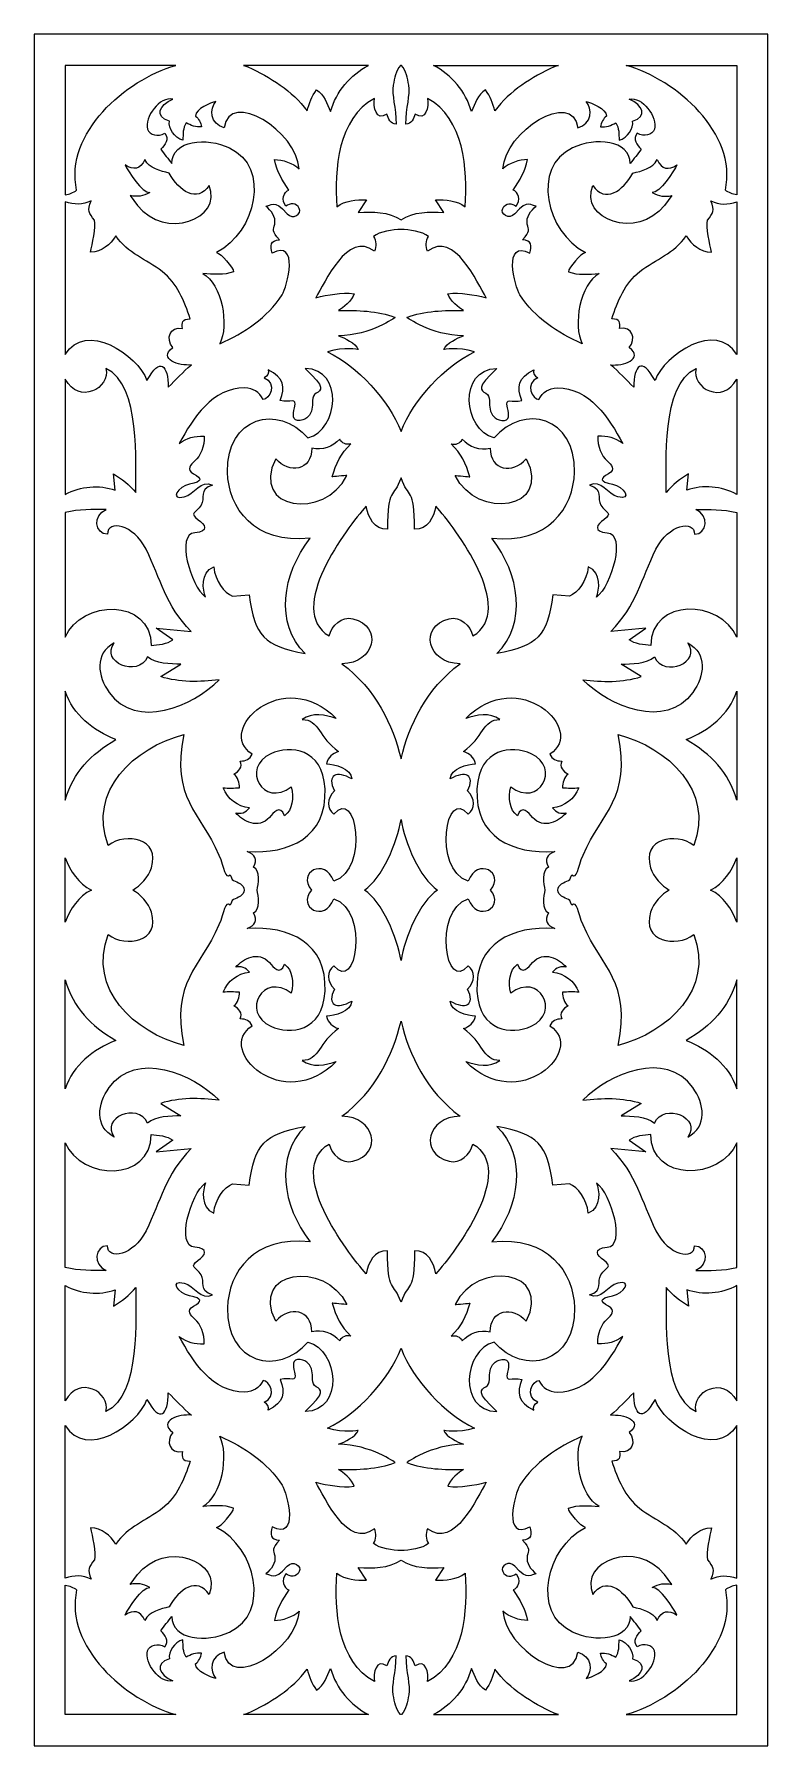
# Model space of a CAD drawing. Header units: millimetres. Extents: x -93.1 to -63.1, y -75.5 to -5.5.
import ezdxf

# ---------------------------------------------------------------- set-up
doc = ezdxf.new("R2010")
doc.units = ezdxf.units.MM
doc.header["$MEASUREMENT"] = 0
doc.layers.add('Layer 1', color=7, linetype='Continuous')

msp = doc.modelspace()

# ---------------------------------------------------------------- linework, layer by layer
at = {"layer": 'Layer 1', "color": 250, "lineweight": 9}
for points, knots in [([(-93.086, -5.4658), (-93.086, -5.4658), (-63.0861, -5.4658), (-63.0861, -5.4658), (-63.0861, -5.4658), (-63.0861, -5.4658), (-63.0861, -75.4658), (-63.0861, -75.4658), (-63.0861, -75.4658), (-63.0861, -75.4658), (-93.086, -75.4658), (-93.086, -75.4658), (-93.086, -75.4658), (-93.086, -75.4658), (-93.086, -5.4658), (-93.086, -5.4658)], [0, 0, 0, 0, 0.2, 0.2, 0.2, 0.2, 0.4, 0.4, 0.4, 0.4, 0.6, 0.6, 0.6, 0.6, 1, 1, 1, 1]), ([(-87.301, -6.7433), (-89.3585, -7.3303), (-91.8522, -9.5064), (-91.3511, -11.8423), (-91.3511, -11.8423), (-91.4908, -11.9498), (-91.645, -12.003), (-91.8148, -12.0357), (-91.8148, -12.0357), (-91.8148, -12.0357), (-91.8148, -6.7433), (-91.8148, -6.7433), (-91.8148, -6.7433), (-91.8148, -6.7433), (-87.301, -6.7433), (-87.301, -6.7433)], [0, 0, 0, 0, 0.2, 0.2, 0.2, 0.2, 0.4, 0.4, 0.4, 0.4, 0.6, 0.6, 0.6, 0.6, 1, 1, 1, 1]), ([(-80.9683, -8.6212), (-81.1048, -8.3029), (-81.2325, -7.938), (-81.5414, -7.7454), (-81.5414, -7.7454), (-81.7436, -8.0005), (-81.8363, -8.2944), (-81.9249, -8.6018), (-81.9249, -8.6018), (-82.5406, -7.7731), (-83.4288, -7.2261), (-84.3497, -6.7974), (-84.3497, -6.7974), (-84.3497, -6.7974), (-84.3388, -6.7974), (-84.3388, -6.7974), (-84.3388, -6.7974), (-84.3994, -6.7786), (-84.4602, -6.7605), (-84.5212, -6.7433), (-84.5212, -6.7433), (-84.5212, -6.7433), (-79.4141, -6.7433), (-79.4141, -6.7433), (-79.4141, -6.7433), (-80.1593, -7.1235), (-80.73, -7.8097), (-80.9683, -8.6212)], [0, 0, 0, 0, 0.125, 0.125, 0.125, 0.125, 0.25, 0.25, 0.25, 0.25, 0.375, 0.375, 0.375, 0.375, 0.5, 0.5, 0.5, 0.5, 0.625, 0.625, 0.625, 0.625, 0.75, 0.75, 0.75, 0.75, 1, 1, 1, 1]), ([(-78.086, -13.0529), (-78.6025, -12.7261), (-79.2414, -12.71), (-79.8325, -12.755), (-79.8325, -12.755), (-79.8325, -12.755), (-79.4942, -12.232), (-79.4942, -12.232), (-79.4942, -12.232), (-79.8977, -12.232), (-80.3759, -12.267), (-80.7086, -12.5187), (-80.7086, -12.5187), (-80.8216, -11.0174), (-80.6613, -8.8753), (-79.172, -8.099), (-79.172, -8.099), (-79.2409, -8.4325), (-79.0897, -9.0426), (-78.6662, -8.7343), (-78.6662, -8.7343), (-78.6154, -8.8908), (-78.4976, -9.1664), (-78.2869, -9.1384), (-78.2869, -9.1384), (-78.2867, -8.4769), (-78.4762, -7.9406), (-78.4044, -7.5488), (-78.4044, -7.5488), (-78.3495, -7.2509), (-78.3039, -6.9741), (-78.1004, -6.7433), (-78.1004, -6.7433), (-78.1004, -6.7433), (-78.0717, -6.7433), (-78.0717, -6.7433), (-78.0717, -6.7433), (-77.8682, -6.9741), (-77.8226, -7.2509), (-77.7677, -7.5488), (-77.7677, -7.5488), (-77.6959, -7.9406), (-77.8854, -8.4769), (-77.8852, -9.1384), (-77.8852, -9.1384), (-77.6744, -9.1664), (-77.5567, -8.8908), (-77.5058, -8.7343), (-77.5058, -8.7343), (-77.0824, -9.0426), (-76.9312, -8.4325), (-77, -8.099), (-77, -8.099), (-75.5108, -8.8753), (-75.3505, -11.0174), (-75.4635, -12.5187), (-75.4635, -12.5187), (-75.7962, -12.267), (-76.2744, -12.232), (-76.6778, -12.232), (-76.6778, -12.232), (-76.6778, -12.232), (-76.3396, -12.755), (-76.3396, -12.755), (-76.3396, -12.755), (-76.9307, -12.71), (-77.5696, -12.7261), (-78.086, -13.0529)], [0, 0, 0, 0, 0.0555556, 0.0555556, 0.0555556, 0.0555556, 0.1111111, 0.1111111, 0.1111111, 0.1111111, 0.1666667, 0.1666667, 0.1666667, 0.1666667, 0.2222222, 0.2222222, 0.2222222, 0.2222222, 0.2777778, 0.2777778, 0.2777778, 0.2777778, 0.3333333, 0.3333333, 0.3333333, 0.3333333, 0.3888889, 0.3888889, 0.3888889, 0.3888889, 0.4444444, 0.4444444, 0.4444444, 0.4444444, 0.5, 0.5, 0.5, 0.5, 0.5555556, 0.5555556, 0.5555556, 0.5555556, 0.6111111, 0.6111111, 0.6111111, 0.6111111, 0.6666667, 0.6666667, 0.6666667, 0.6666667, 0.7222222, 0.7222222, 0.7222222, 0.7222222, 0.7777778, 0.7777778, 0.7777778, 0.7777778, 0.8333333, 0.8333333, 0.8333333, 0.8333333, 0.8888889, 0.8888889, 0.8888889, 0.8888889, 1, 1, 1, 1]), ([(-75.2038, -8.6212), (-75.0673, -8.3029), (-74.9396, -7.938), (-74.6307, -7.7454), (-74.6307, -7.7454), (-74.4285, -8.0005), (-74.3358, -8.2944), (-74.2472, -8.6018), (-74.2472, -8.6018), (-73.6315, -7.7731), (-72.7433, -7.2261), (-71.8224, -6.7974), (-71.8224, -6.7974), (-71.8224, -6.7974), (-71.8333, -6.7974), (-71.8333, -6.7974), (-71.8333, -6.7974), (-71.7727, -6.7786), (-71.7119, -6.7605), (-71.6509, -6.7433), (-71.6509, -6.7433), (-71.6509, -6.7433), (-76.758, -6.7433), (-76.758, -6.7433), (-76.758, -6.7433), (-76.0128, -7.1235), (-75.4421, -7.8097), (-75.2038, -8.6212)], [0, 0, 0, 0, 0.125, 0.125, 0.125, 0.125, 0.25, 0.25, 0.25, 0.25, 0.375, 0.375, 0.375, 0.375, 0.5, 0.5, 0.5, 0.5, 0.625, 0.625, 0.625, 0.625, 0.75, 0.75, 0.75, 0.75, 1, 1, 1, 1]), ([(-68.8711, -6.7433), (-66.8136, -7.3303), (-64.3199, -9.5064), (-64.821, -11.8423), (-64.821, -11.8423), (-64.6813, -11.9498), (-64.5271, -12.003), (-64.3573, -12.0357), (-64.3573, -12.0357), (-64.3573, -12.0357), (-64.3573, -6.7433), (-64.3573, -6.7433), (-64.3573, -6.7433), (-64.3573, -6.7433), (-68.8711, -6.7433), (-68.8711, -6.7433)], [0, 0, 0, 0, 0.2, 0.2, 0.2, 0.2, 0.4, 0.4, 0.4, 0.4, 0.6, 0.6, 0.6, 0.6, 1, 1, 1, 1]), ([(-87.0026, -9.799), (-87.0026, -9.5621), (-87.0071, -9.2987), (-86.8749, -9.0899), (-86.8749, -9.0899), (-86.6799, -9.1904), (-86.4722, -9.2916), (-86.2472, -9.2481), (-86.2472, -9.2481), (-86.2621, -9.0916), (-86.3646, -8.9071), (-86.4865, -8.8129), (-86.4865, -8.8129), (-86.4865, -8.4946), (-85.8708, -8.2745), (-85.6535, -8.2182), (-85.6535, -8.2182), (-85.9391, -8.5043), (-85.8849, -9.1487), (-85.3139, -9.2938), (-85.3139, -9.2938), (-85.0994, -7.685), (-82.3301, -9.4471), (-82.2544, -10.9666), (-82.2544, -10.9666), (-82.487, -10.7429), (-82.946, -10.5896), (-83.2619, -10.5896), (-83.2619, -10.5896), (-83.1686, -11.0936), (-82.9442, -11.4272), (-82.6718, -11.8453), (-82.6718, -11.8453), (-82.8751, -11.8879), (-82.9995, -12.2638), (-82.7935, -12.4999), (-82.7935, -12.4999), (-82.6244, -12.3692), (-82.3642, -12.3407), (-82.2451, -12.5929), (-82.2451, -12.5929), (-82.1342, -12.8279), (-82.5123, -13.0628), (-82.7354, -12.8108), (-82.7354, -12.8108), (-83.3043, -12.169), (-83.3971, -12.494), (-83.6174, -12.494), (-83.6174, -12.494), (-83.3945, -12.666), (-83.193, -12.944), (-83.249, -13.2319), (-83.249, -13.2319), (-83.2954, -13.4705), (-83.3882, -13.4962), (-83.0585, -13.8805), (-83.0585, -13.8805), (-83.441, -13.8867), (-83.4229, -14.1217), (-83.3594, -14.4168), (-83.3594, -14.4168), (-82.2331, -13.8362), (-82.7356, -15.7921), (-82.9518, -16.1262), (-82.9518, -16.1262), (-83.5624, -17.0701), (-84.4766, -17.6817), (-85.5015, -18.1238), (-85.5015, -18.1238), (-85.101, -17.3767), (-85.4168, -15.6742), (-86.1879, -15.2503), (-86.1879, -15.2503), (-85.7714, -15.2929), (-85.3256, -15.3212), (-84.9296, -15.1871), (-84.9296, -15.1871), (-84.9431, -15.0202), (-85.4539, -14.4252), (-85.6279, -14.3947), (-85.6279, -14.3947), (-84.0176, -13.5625), (-83.415, -10.9032), (-85.096, -10.1136), (-85.096, -10.1136), (-86.0282, -9.6757), (-87.4462, -9.778), (-87.4591, -10.7583), (-87.4591, -10.7583), (-87.6028, -10.5584), (-87.7683, -10.3736), (-87.9021, -10.167), (-87.9021, -10.167), (-87.7387, -9.997), (-87.5497, -9.7453), (-87.7461, -9.517), (-87.7461, -9.517), (-88.0111, -9.6682), (-88.3759, -9.6061), (-88.4536, -9.3493), (-88.4536, -9.3493), (-88.5988, -8.8691), (-87.9394, -7.9858), (-87.4233, -8.1205), (-87.4233, -8.1205), (-87.9817, -8.3744), (-88.1696, -8.8115), (-87.5599, -9.0278), (-87.5599, -9.0278), (-87.5957, -9.293), (-87.3833, -9.7128), (-87.0026, -9.799)], [0, 0, 0, 0, 0.0344828, 0.0344828, 0.0344828, 0.0344828, 0.0689655, 0.0689655, 0.0689655, 0.0689655, 0.1034483, 0.1034483, 0.1034483, 0.1034483, 0.137931, 0.137931, 0.137931, 0.137931, 0.1724138, 0.1724138, 0.1724138, 0.1724138, 0.2068966, 0.2068966, 0.2068966, 0.2068966, 0.2413793, 0.2413793, 0.2413793, 0.2413793, 0.2758621, 0.2758621, 0.2758621, 0.2758621, 0.3103448, 0.3103448, 0.3103448, 0.3103448, 0.3448276, 0.3448276, 0.3448276, 0.3448276, 0.3793103, 0.3793103, 0.3793103, 0.3793103, 0.4137931, 0.4137931, 0.4137931, 0.4137931, 0.4482759, 0.4482759, 0.4482759, 0.4482759, 0.4827586, 0.4827586, 0.4827586, 0.4827586, 0.5172414, 0.5172414, 0.5172414, 0.5172414, 0.5517241, 0.5517241, 0.5517241, 0.5517241, 0.5862069, 0.5862069, 0.5862069, 0.5862069, 0.6206897, 0.6206897, 0.6206897, 0.6206897, 0.6551724, 0.6551724, 0.6551724, 0.6551724, 0.6896552, 0.6896552, 0.6896552, 0.6896552, 0.7241379, 0.7241379, 0.7241379, 0.7241379, 0.7586207, 0.7586207, 0.7586207, 0.7586207, 0.7931034, 0.7931034, 0.7931034, 0.7931034, 0.8275862, 0.8275862, 0.8275862, 0.8275862, 0.862069, 0.862069, 0.862069, 0.862069, 0.8965517, 0.8965517, 0.8965517, 0.8965517, 0.9310345, 0.9310345, 0.9310345, 0.9310345, 1, 1, 1, 1]), ([(-69.1695, -9.799), (-69.1695, -9.5621), (-69.165, -9.2987), (-69.2972, -9.0899), (-69.2972, -9.0899), (-69.4922, -9.1904), (-69.6999, -9.2916), (-69.9249, -9.2481), (-69.9249, -9.2481), (-69.91, -9.0916), (-69.8075, -8.9071), (-69.6856, -8.8129), (-69.6856, -8.8129), (-69.6856, -8.4946), (-70.3013, -8.2745), (-70.5186, -8.2182), (-70.5186, -8.2182), (-70.233, -8.5043), (-70.2872, -9.1487), (-70.8582, -9.2938), (-70.8582, -9.2938), (-71.0727, -7.685), (-73.842, -9.4471), (-73.9177, -10.9666), (-73.9177, -10.9666), (-73.6851, -10.7429), (-73.2261, -10.5896), (-72.9102, -10.5896), (-72.9102, -10.5896), (-73.0035, -11.0936), (-73.2279, -11.4272), (-73.5003, -11.8453), (-73.5003, -11.8453), (-73.297, -11.8879), (-73.1726, -12.2638), (-73.3786, -12.4999), (-73.3786, -12.4999), (-73.5477, -12.3692), (-73.8079, -12.3407), (-73.927, -12.5929), (-73.927, -12.5929), (-74.0379, -12.8279), (-73.6598, -13.0628), (-73.4367, -12.8108), (-73.4367, -12.8108), (-72.8678, -12.169), (-72.775, -12.494), (-72.5547, -12.494), (-72.5547, -12.494), (-72.7776, -12.666), (-72.9791, -12.944), (-72.9231, -13.2319), (-72.9231, -13.2319), (-72.8767, -13.4705), (-72.7839, -13.4962), (-73.1136, -13.8805), (-73.1136, -13.8805), (-72.7311, -13.8867), (-72.7492, -14.1217), (-72.8127, -14.4168), (-72.8127, -14.4168), (-73.939, -13.8362), (-73.4365, -15.7921), (-73.2203, -16.1262), (-73.2203, -16.1262), (-72.6097, -17.0701), (-71.6955, -17.6817), (-70.6706, -18.1238), (-70.6706, -18.1238), (-71.0711, -17.3767), (-70.7553, -15.6742), (-69.9842, -15.2503), (-69.9842, -15.2503), (-70.4007, -15.2929), (-70.8465, -15.3212), (-71.2425, -15.1871), (-71.2425, -15.1871), (-71.229, -15.0202), (-70.7182, -14.4252), (-70.5442, -14.3947), (-70.5442, -14.3947), (-72.1545, -13.5625), (-72.7571, -10.9032), (-71.0761, -10.1136), (-71.0761, -10.1136), (-70.1439, -9.6757), (-68.7259, -9.778), (-68.7129, -10.7583), (-68.7129, -10.7583), (-68.5693, -10.5584), (-68.4038, -10.3736), (-68.27, -10.167), (-68.27, -10.167), (-68.4333, -9.997), (-68.6224, -9.7453), (-68.426, -9.517), (-68.426, -9.517), (-68.1609, -9.6682), (-67.7961, -9.6061), (-67.7185, -9.3493), (-67.7185, -9.3493), (-67.5733, -8.8691), (-68.2327, -7.9858), (-68.7488, -8.1205), (-68.7488, -8.1205), (-68.1903, -8.3744), (-68.0025, -8.8115), (-68.6122, -9.0278), (-68.6122, -9.0278), (-68.5764, -9.293), (-68.7888, -9.7128), (-69.1695, -9.799)], [0, 0, 0, 0, 0.0344828, 0.0344828, 0.0344828, 0.0344828, 0.0689655, 0.0689655, 0.0689655, 0.0689655, 0.1034483, 0.1034483, 0.1034483, 0.1034483, 0.137931, 0.137931, 0.137931, 0.137931, 0.1724138, 0.1724138, 0.1724138, 0.1724138, 0.2068966, 0.2068966, 0.2068966, 0.2068966, 0.2413793, 0.2413793, 0.2413793, 0.2413793, 0.2758621, 0.2758621, 0.2758621, 0.2758621, 0.3103448, 0.3103448, 0.3103448, 0.3103448, 0.3448276, 0.3448276, 0.3448276, 0.3448276, 0.3793103, 0.3793103, 0.3793103, 0.3793103, 0.4137931, 0.4137931, 0.4137931, 0.4137931, 0.4482759, 0.4482759, 0.4482759, 0.4482759, 0.4827586, 0.4827586, 0.4827586, 0.4827586, 0.5172414, 0.5172414, 0.5172414, 0.5172414, 0.5517241, 0.5517241, 0.5517241, 0.5517241, 0.5862069, 0.5862069, 0.5862069, 0.5862069, 0.6206897, 0.6206897, 0.6206897, 0.6206897, 0.6551724, 0.6551724, 0.6551724, 0.6551724, 0.6896552, 0.6896552, 0.6896552, 0.6896552, 0.7241379, 0.7241379, 0.7241379, 0.7241379, 0.7586207, 0.7586207, 0.7586207, 0.7586207, 0.7931034, 0.7931034, 0.7931034, 0.7931034, 0.8275862, 0.8275862, 0.8275862, 0.8275862, 0.862069, 0.862069, 0.862069, 0.862069, 0.8965517, 0.8965517, 0.8965517, 0.8965517, 0.9310345, 0.9310345, 0.9310345, 0.9310345, 1, 1, 1, 1]), ([(-88.5567, -10.5948), (-88.3895, -10.9653), (-87.9214, -11.055), (-87.5653, -11.1466), (-87.5653, -11.1466), (-87.1607, -11.879), (-86.4293, -12.396), (-85.93, -11.6474), (-85.93, -11.6474), (-85.3626, -13.0366), (-87.7503, -13.9008), (-88.8599, -12.466), (-88.8599, -12.466), (-88.8599, -12.466), (-89.1679, -12.0663), (-89.1679, -12.0663), (-89.1679, -12.0663), (-88.8433, -12.1273), (-88.6525, -12.094), (-88.3553, -11.9413), (-88.3553, -11.9413), (-88.6597, -11.9903), (-89.2601, -11.0596), (-89.3693, -10.8103), (-89.3693, -10.8103), (-89.0098, -11.0404), (-88.7651, -10.9981), (-88.5567, -10.5948)], [0, 0, 0, 0, 0.125, 0.125, 0.125, 0.125, 0.25, 0.25, 0.25, 0.25, 0.375, 0.375, 0.375, 0.375, 0.5, 0.5, 0.5, 0.5, 0.625, 0.625, 0.625, 0.625, 0.75, 0.75, 0.75, 0.75, 1, 1, 1, 1]), ([(-67.6154, -10.5948), (-67.7826, -10.9653), (-68.2507, -11.055), (-68.6067, -11.1466), (-68.6067, -11.1466), (-69.0114, -11.879), (-69.7428, -12.396), (-70.2421, -11.6474), (-70.2421, -11.6474), (-70.8095, -13.0366), (-68.4218, -13.9008), (-67.3122, -12.466), (-67.3122, -12.466), (-67.3122, -12.466), (-67.0042, -12.0663), (-67.0042, -12.0663), (-67.0042, -12.0663), (-67.3287, -12.1273), (-67.5196, -12.094), (-67.8168, -11.9413), (-67.8168, -11.9413), (-67.5124, -11.9903), (-66.912, -11.0596), (-66.8028, -10.8103), (-66.8028, -10.8103), (-67.1623, -11.0404), (-67.407, -10.9981), (-67.6154, -10.5948)], [0, 0, 0, 0, 0.125, 0.125, 0.125, 0.125, 0.25, 0.25, 0.25, 0.25, 0.375, 0.375, 0.375, 0.375, 0.5, 0.5, 0.5, 0.5, 0.625, 0.625, 0.625, 0.625, 0.75, 0.75, 0.75, 0.75, 1, 1, 1, 1]), ([(-88.4779, -19.6327), (-88.8428, -18.5575), (-91.0155, -17.1769), (-91.8148, -18.5613), (-91.8148, -18.5613), (-91.8148, -18.5613), (-91.8148, -12.3256), (-91.8148, -12.3256), (-91.8148, -12.3256), (-91.4568, -12.4371), (-91.107, -12.4568), (-90.7622, -12.2838), (-90.7622, -12.2838), (-90.9331, -12.6818), (-90.8343, -12.7766), (-90.626, -13.072), (-90.626, -13.072), (-90.5391, -13.3468), (-90.7246, -14.0774), (-90.7813, -14.3727), (-90.7813, -14.3727), (-90.3163, -14.3727), (-89.9844, -14.0812), (-89.7427, -13.7102), (-89.7427, -13.7102), (-89.2675, -14.4399), (-88.5149, -14.6559), (-87.8506, -15.1691), (-87.8506, -15.1691), (-87.2334, -15.646), (-86.9535, -16.3911), (-86.7068, -17.1059), (-86.7068, -17.1059), (-87.0555, -17.1125), (-87.0471, -17.2578), (-87.0213, -17.5031), (-87.0213, -17.5031), (-87.5381, -17.4065), (-87.7174, -17.9005), (-87.4231, -18.2822), (-87.4231, -18.2822), (-88.048, -18.7573), (-87.1534, -19.0371), (-86.6604, -18.9919), (-86.6604, -18.9919), (-86.9952, -19.2825), (-87.3013, -19.5817), (-87.6033, -19.9068), (-87.6033, -19.9068), (-87.6155, -19.0096), (-87.9242, -18.627), (-88.4779, -19.6327)], [0, 0, 0, 0, 0.0714286, 0.0714286, 0.0714286, 0.0714286, 0.1428571, 0.1428571, 0.1428571, 0.1428571, 0.2142857, 0.2142857, 0.2142857, 0.2142857, 0.2857143, 0.2857143, 0.2857143, 0.2857143, 0.3571429, 0.3571429, 0.3571429, 0.3571429, 0.4285714, 0.4285714, 0.4285714, 0.4285714, 0.5, 0.5, 0.5, 0.5, 0.5714286, 0.5714286, 0.5714286, 0.5714286, 0.6428571, 0.6428571, 0.6428571, 0.6428571, 0.7142857, 0.7142857, 0.7142857, 0.7142857, 0.7857143, 0.7857143, 0.7857143, 0.7857143, 0.8571429, 0.8571429, 0.8571429, 0.8571429, 1, 1, 1, 1]), ([(-67.6942, -19.6327), (-67.3293, -18.5575), (-65.1566, -17.1769), (-64.3573, -18.5613), (-64.3573, -18.5613), (-64.3573, -18.5613), (-64.3573, -12.3256), (-64.3573, -12.3256), (-64.3573, -12.3256), (-64.7153, -12.4371), (-65.0651, -12.4568), (-65.4099, -12.2838), (-65.4099, -12.2838), (-65.239, -12.6818), (-65.3378, -12.7766), (-65.5461, -13.072), (-65.5461, -13.072), (-65.633, -13.3468), (-65.4475, -14.0774), (-65.3908, -14.3727), (-65.3908, -14.3727), (-65.8558, -14.3727), (-66.1877, -14.0812), (-66.4294, -13.7102), (-66.4294, -13.7102), (-66.9046, -14.4399), (-67.6572, -14.6559), (-68.3215, -15.1691), (-68.3215, -15.1691), (-68.9387, -15.646), (-69.2186, -16.3911), (-69.4653, -17.1059), (-69.4653, -17.1059), (-69.1166, -17.1125), (-69.125, -17.2578), (-69.1508, -17.5031), (-69.1508, -17.5031), (-68.634, -17.4065), (-68.4547, -17.9005), (-68.7489, -18.2822), (-68.7489, -18.2822), (-68.1241, -18.7573), (-69.0187, -19.0371), (-69.5117, -18.9919), (-69.5117, -18.9919), (-69.1769, -19.2825), (-68.8707, -19.5817), (-68.5688, -19.9068), (-68.5688, -19.9068), (-68.5566, -19.0096), (-68.2479, -18.627), (-67.6942, -19.6327)], [0, 0, 0, 0, 0.0714286, 0.0714286, 0.0714286, 0.0714286, 0.1428571, 0.1428571, 0.1428571, 0.1428571, 0.2142857, 0.2142857, 0.2142857, 0.2142857, 0.2857143, 0.2857143, 0.2857143, 0.2857143, 0.3571429, 0.3571429, 0.3571429, 0.3571429, 0.4285714, 0.4285714, 0.4285714, 0.4285714, 0.5, 0.5, 0.5, 0.5, 0.5714286, 0.5714286, 0.5714286, 0.5714286, 0.6428571, 0.6428571, 0.6428571, 0.6428571, 0.7142857, 0.7142857, 0.7142857, 0.7142857, 0.7857143, 0.7857143, 0.7857143, 0.7857143, 0.8571429, 0.8571429, 0.8571429, 0.8571429, 1, 1, 1, 1]), ([(-78.086, -21.7204), (-78.5995, -20.3981), (-79.8639, -19.0481), (-81.0922, -18.451), (-81.0922, -18.451), (-80.3805, -18.2376), (-79.8438, -18.3633), (-79.8438, -18.3633), (-79.8438, -18.3633), (-79.9428, -18.093), (-80.3941, -17.8922), (-80.6402, -17.7942), (-80.6402, -17.7942), (-79.3204, -17.7866), (-78.3216, -17.0446), (-78.3205, -17.0446), (-78.3205, -17.0446), (-79.0473, -16.764), (-79.8704, -16.761), (-80.6371, -16.7607), (-80.6371, -16.7607), (-80.4658, -16.6717), (-80.0758, -16.3521), (-79.999, -16.0768), (-79.999, -16.0768), (-80.5382, -16.0175), (-81.0511, -16.1195), (-81.573, -16.2403), (-81.573, -16.2403), (-81.1919, -15.6329), (-80.2857, -13.4829), (-79.1756, -14.342), (-79.1756, -14.342), (-79.0888, -14.1369), (-79.0883, -13.9227), (-79.2117, -13.7322), (-79.2117, -13.7322), (-78.9557, -13.5372), (-78.4157, -13.4539), (-78.086, -13.4516), (-78.086, -13.4516), (-77.7564, -13.4539), (-77.2164, -13.5372), (-76.9604, -13.7322), (-76.9604, -13.7322), (-77.0838, -13.9227), (-77.0833, -14.1369), (-76.9965, -14.342), (-76.9965, -14.342), (-75.8864, -13.4829), (-74.9802, -15.6329), (-74.5991, -16.2403), (-74.5991, -16.2403), (-75.121, -16.1195), (-75.6339, -16.0175), (-76.1731, -16.0768), (-76.1731, -16.0768), (-76.0963, -16.3521), (-75.7063, -16.6717), (-75.535, -16.7607), (-75.535, -16.7607), (-76.3016, -16.761), (-77.1248, -16.764), (-77.8516, -17.0446), (-77.8516, -17.0446), (-77.8505, -17.0446), (-76.8517, -17.7866), (-75.5319, -17.7942), (-75.5319, -17.7942), (-75.778, -17.8922), (-76.2293, -18.093), (-76.3283, -18.3633), (-76.3283, -18.3633), (-76.3283, -18.3633), (-75.7916, -18.2376), (-75.0799, -18.451), (-75.0799, -18.451), (-76.3082, -19.0481), (-77.5726, -20.3981), (-78.086, -21.7204)], [0, 0, 0, 0, 0.047619, 0.047619, 0.047619, 0.047619, 0.0952381, 0.0952381, 0.0952381, 0.0952381, 0.1428571, 0.1428571, 0.1428571, 0.1428571, 0.1904762, 0.1904762, 0.1904762, 0.1904762, 0.2380952, 0.2380952, 0.2380952, 0.2380952, 0.2857143, 0.2857143, 0.2857143, 0.2857143, 0.3333333, 0.3333333, 0.3333333, 0.3333333, 0.3809524, 0.3809524, 0.3809524, 0.3809524, 0.4285714, 0.4285714, 0.4285714, 0.4285714, 0.4761905, 0.4761905, 0.4761905, 0.4761905, 0.5238095, 0.5238095, 0.5238095, 0.5238095, 0.5714286, 0.5714286, 0.5714286, 0.5714286, 0.6190476, 0.6190476, 0.6190476, 0.6190476, 0.6666667, 0.6666667, 0.6666667, 0.6666667, 0.7142857, 0.7142857, 0.7142857, 0.7142857, 0.7619048, 0.7619048, 0.7619048, 0.7619048, 0.8095238, 0.8095238, 0.8095238, 0.8095238, 0.8571429, 0.8571429, 0.8571429, 0.8571429, 0.9047619, 0.9047619, 0.9047619, 0.9047619, 1, 1, 1, 1]), ([(-88.9315, -24.2067), (-89.1768, -23.8954), (-89.5087, -23.6419), (-89.8492, -23.4449), (-89.8492, -23.4449), (-89.8492, -23.4449), (-89.7716, -24.1191), (-89.7716, -24.1191), (-89.7716, -24.1191), (-90.4331, -23.8664), (-91.1949, -23.9567), (-91.8148, -24.2836), (-91.8148, -24.2836), (-91.8148, -24.2836), (-91.8148, -19.5693), (-91.8148, -19.5693), (-91.8148, -19.5693), (-91.2632, -20.6415), (-89.9618, -19.9383), (-90.1515, -19.137), (-90.1515, -19.137), (-88.6993, -19.8181), (-88.9594, -23.0542), (-88.9315, -24.2067)], [0, 0, 0, 0, 0.1428571, 0.1428571, 0.1428571, 0.1428571, 0.2857143, 0.2857143, 0.2857143, 0.2857143, 0.4285714, 0.4285714, 0.4285714, 0.4285714, 0.5714286, 0.5714286, 0.5714286, 0.5714286, 0.7142857, 0.7142857, 0.7142857, 0.7142857, 1, 1, 1, 1]), ([(-86.0807, -28.496), (-86.6998, -28.0103), (-87.3034, -25.8956), (-86.5217, -25.8518), (-86.5217, -25.8518), (-85.8934, -25.8165), (-86.1175, -25.5031), (-86.3756, -25.3233), (-86.3756, -25.3233), (-86.7662, -25.051), (-86.4689, -25.0485), (-86.2638, -24.7307), (-86.2638, -24.7307), (-86.0738, -24.4369), (-86.3865, -24.0747), (-85.7916, -23.908), (-85.7916, -23.908), (-86.271, -23.6626), (-86.5446, -24.2828), (-86.9581, -24.3897), (-86.9581, -24.3897), (-87.5616, -24.5457), (-87.1992, -23.959), (-86.739, -23.8675), (-86.739, -23.8675), (-86.1821, -23.7569), (-86.2222, -23.6457), (-86.5722, -23.4423), (-86.5722, -23.4423), (-86.8811, -23.2629), (-86.6942, -23.0765), (-86.4993, -22.9002), (-86.4993, -22.9002), (-86.3185, -22.7364), (-86.0955, -22.3104), (-86.1392, -21.9081), (-86.1392, -21.9081), (-86.5398, -21.9081), (-86.8325, -21.9627), (-87.1531, -22.2037), (-87.1531, -22.2037), (-86.6002, -21.1662), (-85.7821, -19.9118), (-84.4731, -19.9309), (-84.4731, -19.9309), (-84.1253, -19.9358), (-83.8872, -20.1011), (-83.7288, -20.4067), (-83.7288, -20.4067), (-83.4747, -20.4067), (-83.1256, -19.7397), (-83.6812, -19.515), (-83.6812, -19.515), (-83.5343, -19.4486), (-83.4824, -19.3211), (-83.5174, -19.1856), (-83.5174, -19.1856), (-82.8497, -19.5337), (-82.8209, -19.8845), (-83.0262, -20.4425), (-83.0262, -20.4425), (-82.6104, -20.5834), (-82.333, -20.2481), (-82.4427, -20.7518), (-82.4427, -20.7518), (-82.5, -21.0145), (-82.5687, -21.3036), (-82.2068, -21.2576), (-82.2068, -21.2576), (-81.9161, -21.2207), (-81.7809, -21.0363), (-81.7262, -20.8035), (-81.7262, -20.8035), (-81.6786, -20.6006), (-81.7579, -20.2594), (-81.5603, -20.1462), (-81.5603, -20.1462), (-81.3346, -20.017), (-81.1379, -19.9504), (-82.0025, -19.1394), (-82.0025, -19.1394), (-80.4087, -19.1589), (-80.6387, -21.6453), (-81.89, -21.9789), (-81.89, -21.9789), (-83.1167, -20.5567), (-85.2265, -21.1186), (-85.1802, -23.3708), (-85.1802, -23.3708), (-85.1499, -24.8406), (-84.0923, -26.3269), (-81.8033, -26.0792), (-81.8033, -26.0792), (-82.9479, -27.5579), (-83.2336, -29.5605), (-82.012, -30.796), (-82.012, -30.796), (-83.6811, -30.4712), (-84.0749, -30.0794), (-84.299, -28.3999), (-84.299, -28.3999), (-84.299, -28.3999), (-84.9713, -28.4537), (-84.9713, -28.4537), (-84.9713, -28.4537), (-85.3317, -28.3054), (-85.6857, -27.8347), (-85.7451, -27.2449), (-85.7451, -27.2449), (-86.3089, -27.5163), (-86.1946, -28.1842), (-86.0807, -28.496)], [0, 0, 0, 0, 0.0344828, 0.0344828, 0.0344828, 0.0344828, 0.0689655, 0.0689655, 0.0689655, 0.0689655, 0.1034483, 0.1034483, 0.1034483, 0.1034483, 0.137931, 0.137931, 0.137931, 0.137931, 0.1724138, 0.1724138, 0.1724138, 0.1724138, 0.2068966, 0.2068966, 0.2068966, 0.2068966, 0.2413793, 0.2413793, 0.2413793, 0.2413793, 0.2758621, 0.2758621, 0.2758621, 0.2758621, 0.3103448, 0.3103448, 0.3103448, 0.3103448, 0.3448276, 0.3448276, 0.3448276, 0.3448276, 0.3793103, 0.3793103, 0.3793103, 0.3793103, 0.4137931, 0.4137931, 0.4137931, 0.4137931, 0.4482759, 0.4482759, 0.4482759, 0.4482759, 0.4827586, 0.4827586, 0.4827586, 0.4827586, 0.5172414, 0.5172414, 0.5172414, 0.5172414, 0.5517241, 0.5517241, 0.5517241, 0.5517241, 0.5862069, 0.5862069, 0.5862069, 0.5862069, 0.6206897, 0.6206897, 0.6206897, 0.6206897, 0.6551724, 0.6551724, 0.6551724, 0.6551724, 0.6896552, 0.6896552, 0.6896552, 0.6896552, 0.7241379, 0.7241379, 0.7241379, 0.7241379, 0.7586207, 0.7586207, 0.7586207, 0.7586207, 0.7931034, 0.7931034, 0.7931034, 0.7931034, 0.8275862, 0.8275862, 0.8275862, 0.8275862, 0.862069, 0.862069, 0.862069, 0.862069, 0.8965517, 0.8965517, 0.8965517, 0.8965517, 0.9310345, 0.9310345, 0.9310345, 0.9310345, 1, 1, 1, 1]), ([(-70.0914, -28.496), (-69.4723, -28.0103), (-68.8687, -25.8956), (-69.6504, -25.8518), (-69.6504, -25.8518), (-70.2787, -25.8165), (-70.0546, -25.5031), (-69.7965, -25.3233), (-69.7965, -25.3233), (-69.4059, -25.051), (-69.7032, -25.0485), (-69.9083, -24.7307), (-69.9083, -24.7307), (-70.0983, -24.4369), (-69.7856, -24.0747), (-70.3805, -23.908), (-70.3805, -23.908), (-69.9011, -23.6626), (-69.6275, -24.2828), (-69.214, -24.3897), (-69.214, -24.3897), (-68.6105, -24.5457), (-68.9729, -23.959), (-69.4331, -23.8675), (-69.4331, -23.8675), (-69.99, -23.7569), (-69.9499, -23.6457), (-69.5999, -23.4423), (-69.5999, -23.4423), (-69.291, -23.2629), (-69.4779, -23.0765), (-69.6728, -22.9002), (-69.6728, -22.9002), (-69.8536, -22.7364), (-70.0766, -22.3104), (-70.0329, -21.9081), (-70.0329, -21.9081), (-69.6323, -21.9081), (-69.3396, -21.9627), (-69.0189, -22.2037), (-69.0189, -22.2037), (-69.5719, -21.1662), (-70.39, -19.9118), (-71.699, -19.9309), (-71.699, -19.9309), (-72.0468, -19.9358), (-72.2849, -20.1011), (-72.4433, -20.4067), (-72.4433, -20.4067), (-72.6974, -20.4067), (-73.0465, -19.7397), (-72.4909, -19.515), (-72.4909, -19.515), (-72.6378, -19.4486), (-72.6897, -19.3211), (-72.6547, -19.1856), (-72.6547, -19.1856), (-73.3224, -19.5337), (-73.3512, -19.8845), (-73.1459, -20.4425), (-73.1459, -20.4425), (-73.5617, -20.5834), (-73.8391, -20.2481), (-73.7294, -20.7518), (-73.7294, -20.7518), (-73.6721, -21.0145), (-73.6034, -21.3036), (-73.9653, -21.2576), (-73.9653, -21.2576), (-74.256, -21.2207), (-74.3912, -21.0363), (-74.4459, -20.8035), (-74.4459, -20.8035), (-74.4935, -20.6006), (-74.4142, -20.2594), (-74.6118, -20.1462), (-74.6118, -20.1462), (-74.8375, -20.017), (-75.0342, -19.9504), (-74.1696, -19.1394), (-74.1696, -19.1394), (-75.7634, -19.1589), (-75.5334, -21.6453), (-74.2821, -21.9789), (-74.2821, -21.9789), (-73.0554, -20.5567), (-70.9456, -21.1186), (-70.9919, -23.3708), (-70.9919, -23.3708), (-71.0222, -24.8406), (-72.0798, -26.3269), (-74.3688, -26.0792), (-74.3688, -26.0792), (-73.2242, -27.5579), (-72.9385, -29.5605), (-74.1601, -30.796), (-74.1601, -30.796), (-72.491, -30.4712), (-72.0972, -30.0794), (-71.8731, -28.3999), (-71.8731, -28.3999), (-71.8731, -28.3999), (-71.2008, -28.4537), (-71.2008, -28.4537), (-71.2008, -28.4537), (-70.8404, -28.3054), (-70.4864, -27.8347), (-70.427, -27.2449), (-70.427, -27.2449), (-69.8632, -27.5163), (-69.9775, -28.1842), (-70.0914, -28.496)], [0, 0, 0, 0, 0.0344828, 0.0344828, 0.0344828, 0.0344828, 0.0689655, 0.0689655, 0.0689655, 0.0689655, 0.1034483, 0.1034483, 0.1034483, 0.1034483, 0.137931, 0.137931, 0.137931, 0.137931, 0.1724138, 0.1724138, 0.1724138, 0.1724138, 0.2068966, 0.2068966, 0.2068966, 0.2068966, 0.2413793, 0.2413793, 0.2413793, 0.2413793, 0.2758621, 0.2758621, 0.2758621, 0.2758621, 0.3103448, 0.3103448, 0.3103448, 0.3103448, 0.3448276, 0.3448276, 0.3448276, 0.3448276, 0.3793103, 0.3793103, 0.3793103, 0.3793103, 0.4137931, 0.4137931, 0.4137931, 0.4137931, 0.4482759, 0.4482759, 0.4482759, 0.4482759, 0.4827586, 0.4827586, 0.4827586, 0.4827586, 0.5172414, 0.5172414, 0.5172414, 0.5172414, 0.5517241, 0.5517241, 0.5517241, 0.5517241, 0.5862069, 0.5862069, 0.5862069, 0.5862069, 0.6206897, 0.6206897, 0.6206897, 0.6206897, 0.6551724, 0.6551724, 0.6551724, 0.6551724, 0.6896552, 0.6896552, 0.6896552, 0.6896552, 0.7241379, 0.7241379, 0.7241379, 0.7241379, 0.7586207, 0.7586207, 0.7586207, 0.7586207, 0.7931034, 0.7931034, 0.7931034, 0.7931034, 0.8275862, 0.8275862, 0.8275862, 0.8275862, 0.862069, 0.862069, 0.862069, 0.862069, 0.8965517, 0.8965517, 0.8965517, 0.8965517, 0.9310345, 0.9310345, 0.9310345, 0.9310345, 1, 1, 1, 1]), ([(-67.2405, -24.2067), (-66.9953, -23.8954), (-66.6633, -23.6419), (-66.3229, -23.4449), (-66.3229, -23.4449), (-66.3229, -23.4449), (-66.4005, -24.1191), (-66.4005, -24.1191), (-66.4005, -24.1191), (-65.739, -23.8664), (-64.9772, -23.9567), (-64.3573, -24.2836), (-64.3573, -24.2836), (-64.3573, -24.2836), (-64.3573, -19.5693), (-64.3573, -19.5693), (-64.3573, -19.5693), (-64.9089, -20.6415), (-66.2103, -19.9383), (-66.0206, -19.137), (-66.0206, -19.137), (-67.4728, -19.8181), (-67.2127, -23.0542), (-67.2405, -24.2067)], [0, 0, 0, 0, 0.1428571, 0.1428571, 0.1428571, 0.1428571, 0.2857143, 0.2857143, 0.2857143, 0.2857143, 0.4285714, 0.4285714, 0.4285714, 0.4285714, 0.5714286, 0.5714286, 0.5714286, 0.5714286, 0.7142857, 0.7142857, 0.7142857, 0.7142857, 1, 1, 1, 1]), ([(-81.7326, -22.3958), (-81.296, -22.5047), (-80.8975, -22.3451), (-80.5841, -22.0298), (-80.5841, -22.0298), (-80.5208, -22.2077), (-80.3071, -22.2715), (-80.1399, -22.2174), (-80.1399, -22.2174), (-80.5361, -22.6159), (-80.7537, -23.0214), (-80.8945, -23.5636), (-80.8945, -23.5636), (-80.8933, -23.5741), (-80.37, -23.5081), (-80.3048, -23.5178), (-80.3048, -23.5178), (-81.2028, -25.3601), (-84.2831, -24.9109), (-83.2082, -22.833), (-83.2082, -22.833), (-82.6613, -23.4618), (-81.7314, -23.3144), (-81.7326, -22.3958)], [0, 0, 0, 0, 0.1428571, 0.1428571, 0.1428571, 0.1428571, 0.2857143, 0.2857143, 0.2857143, 0.2857143, 0.4285714, 0.4285714, 0.4285714, 0.4285714, 0.5714286, 0.5714286, 0.5714286, 0.5714286, 0.7142857, 0.7142857, 0.7142857, 0.7142857, 1, 1, 1, 1]), ([(-74.4395, -22.3958), (-74.8761, -22.5047), (-75.2746, -22.3451), (-75.588, -22.0298), (-75.588, -22.0298), (-75.6513, -22.2077), (-75.865, -22.2715), (-76.0322, -22.2174), (-76.0322, -22.2174), (-75.636, -22.6159), (-75.4184, -23.0214), (-75.2776, -23.5636), (-75.2776, -23.5636), (-75.2788, -23.5741), (-75.8021, -23.5081), (-75.8673, -23.5178), (-75.8673, -23.5178), (-74.9693, -25.3601), (-71.889, -24.9109), (-72.9639, -22.833), (-72.9639, -22.833), (-73.5108, -23.4618), (-74.4407, -23.3144), (-74.4395, -22.3958)], [0, 0, 0, 0, 0.1428571, 0.1428571, 0.1428571, 0.1428571, 0.2857143, 0.2857143, 0.2857143, 0.2857143, 0.4285714, 0.4285714, 0.4285714, 0.4285714, 0.5714286, 0.5714286, 0.5714286, 0.5714286, 0.7142857, 0.7142857, 0.7142857, 0.7142857, 1, 1, 1, 1]), ([(-78.086, -35.0948), (-78.4311, -33.7159), (-79.1081, -32.2494), (-80.5019, -31.2134), (-80.5019, -31.2134), (-79.1444, -31.1976), (-78.8156, -29.6893), (-80.0495, -29.3704), (-80.0495, -29.3704), (-80.4995, -29.2541), (-80.9281, -29.6499), (-81.0249, -30.0756), (-81.0249, -30.0756), (-82.8251, -29.0239), (-80.3049, -25.633), (-79.5068, -24.7686), (-79.5068, -24.7686), (-79.4166, -25.2468), (-79.1895, -25.7148), (-78.6352, -25.7148), (-78.6352, -25.7148), (-78.6352, -23.9462), (-78.388, -24.4963), (-78.086, -23.6039), (-78.086, -23.6039), (-77.7841, -24.4963), (-77.5369, -23.9462), (-77.5369, -25.7148), (-77.5369, -25.7148), (-76.9826, -25.7148), (-76.7555, -25.2468), (-76.6653, -24.7686), (-76.6653, -24.7686), (-75.8672, -25.633), (-73.347, -29.0239), (-75.1472, -30.0756), (-75.1472, -30.0756), (-75.244, -29.6499), (-75.6726, -29.2541), (-76.1226, -29.3704), (-76.1226, -29.3704), (-77.3565, -29.6893), (-77.0277, -31.1976), (-75.6702, -31.2134), (-75.6702, -31.2134), (-77.064, -32.2494), (-77.741, -33.7159), (-78.086, -35.0948)], [0, 0, 0, 0, 0.0769231, 0.0769231, 0.0769231, 0.0769231, 0.1538462, 0.1538462, 0.1538462, 0.1538462, 0.2307692, 0.2307692, 0.2307692, 0.2307692, 0.3076923, 0.3076923, 0.3076923, 0.3076923, 0.3846154, 0.3846154, 0.3846154, 0.3846154, 0.4615385, 0.4615385, 0.4615385, 0.4615385, 0.5384615, 0.5384615, 0.5384615, 0.5384615, 0.6153846, 0.6153846, 0.6153846, 0.6153846, 0.6923077, 0.6923077, 0.6923077, 0.6923077, 0.7692308, 0.7692308, 0.7692308, 0.7692308, 0.8461538, 0.8461538, 0.8461538, 0.8461538, 1, 1, 1, 1]), ([(-86.6667, -29.8986), (-86.6667, -29.8986), (-88.1048, -29.7552), (-88.1048, -29.7552), (-88.1048, -29.7552), (-88.1048, -29.7552), (-87.4165, -30.2385), (-87.4165, -30.2385), (-87.4165, -30.2385), (-87.6405, -30.4068), (-88.0316, -30.4386), (-88.3045, -30.4647), (-88.3045, -30.4647), (-88.3032, -28.5088), (-91.1731, -28.5797), (-91.8148, -30.1319), (-91.8148, -30.1319), (-91.8148, -30.1319), (-91.8148, -25.0242), (-91.8148, -25.0242), (-91.8148, -25.0242), (-91.2676, -24.8928), (-90.6985, -24.8996), (-90.1393, -24.8996), (-90.1393, -24.8996), (-90.7151, -25.1316), (-90.5958, -25.9173), (-90.0919, -25.9173), (-90.0919, -25.9173), (-90.0919, -25.3106), (-89.0189, -25.5051), (-88.5126, -26.5315), (-88.5126, -26.5315), (-87.906, -27.7609), (-87.7253, -28.8066), (-86.6667, -29.8986)], [0, 0, 0, 0, 0.1, 0.1, 0.1, 0.1, 0.2, 0.2, 0.2, 0.2, 0.3, 0.3, 0.3, 0.3, 0.4, 0.4, 0.4, 0.4, 0.5, 0.5, 0.5, 0.5, 0.6, 0.6, 0.6, 0.6, 0.7, 0.7, 0.7, 0.7, 0.8, 0.8, 0.8, 0.8, 1, 1, 1, 1]), ([(-69.5054, -29.8986), (-69.5054, -29.8986), (-68.0673, -29.7552), (-68.0673, -29.7552), (-68.0673, -29.7552), (-68.0673, -29.7552), (-68.7555, -30.2385), (-68.7555, -30.2385), (-68.7555, -30.2385), (-68.5316, -30.4068), (-68.1405, -30.4386), (-67.8676, -30.4647), (-67.8676, -30.4647), (-67.8689, -28.5088), (-64.999, -28.5797), (-64.3573, -30.1319), (-64.3573, -30.1319), (-64.3573, -30.1319), (-64.3573, -25.0242), (-64.3573, -25.0242), (-64.3573, -25.0242), (-64.9045, -24.8928), (-65.4736, -24.8996), (-66.0327, -24.8996), (-66.0327, -24.8996), (-65.457, -25.1316), (-65.5763, -25.9173), (-66.0801, -25.9173), (-66.0801, -25.9173), (-66.0801, -25.3106), (-67.1532, -25.5051), (-67.6595, -26.5315), (-67.6595, -26.5315), (-68.2661, -27.7609), (-68.4468, -28.8066), (-69.5054, -29.8986)], [0, 0, 0, 0, 0.1, 0.1, 0.1, 0.1, 0.2, 0.2, 0.2, 0.2, 0.3, 0.3, 0.3, 0.3, 0.4, 0.4, 0.4, 0.4, 0.5, 0.5, 0.5, 0.5, 0.6, 0.6, 0.6, 0.6, 0.7, 0.7, 0.7, 0.7, 0.8, 0.8, 0.8, 0.8, 1, 1, 1, 1]), ([(-88.4539, -30.9253), (-88.1402, -31.2196), (-87.5059, -31.2252), (-87.0948, -31.2253), (-87.0948, -31.2253), (-87.0948, -31.2253), (-87.9133, -31.7395), (-87.9133, -31.7395), (-87.9133, -31.7395), (-87.1488, -31.9859), (-86.3146, -31.9626), (-85.5268, -31.8697), (-85.5268, -31.8697), (-86.6037, -32.969), (-88.912, -33.9194), (-90.0194, -32.3846), (-90.0194, -32.3846), (-90.4969, -31.7229), (-90.6396, -30.8025), (-89.8155, -30.3611), (-89.8155, -30.3611), (-90.4052, -31.1301), (-88.8472, -31.8162), (-88.4539, -30.9253)], [0, 0, 0, 0, 0.1428571, 0.1428571, 0.1428571, 0.1428571, 0.2857143, 0.2857143, 0.2857143, 0.2857143, 0.4285714, 0.4285714, 0.4285714, 0.4285714, 0.5714286, 0.5714286, 0.5714286, 0.5714286, 0.7142857, 0.7142857, 0.7142857, 0.7142857, 1, 1, 1, 1]), ([(-67.7181, -30.9253), (-68.0319, -31.2196), (-68.6662, -31.2252), (-69.0773, -31.2253), (-69.0773, -31.2253), (-69.0773, -31.2253), (-68.2587, -31.7395), (-68.2587, -31.7395), (-68.2587, -31.7395), (-69.0233, -31.9859), (-69.8575, -31.9626), (-70.6453, -31.8697), (-70.6453, -31.8697), (-69.5684, -32.969), (-67.2601, -33.9194), (-66.1527, -32.3846), (-66.1527, -32.3846), (-65.6751, -31.7229), (-65.5325, -30.8025), (-66.3566, -30.3611), (-66.3566, -30.3611), (-65.7669, -31.1301), (-67.3249, -31.8162), (-67.7181, -30.9253)], [0, 0, 0, 0, 0.1428571, 0.1428571, 0.1428571, 0.1428571, 0.2857143, 0.2857143, 0.2857143, 0.2857143, 0.4285714, 0.4285714, 0.4285714, 0.4285714, 0.5714286, 0.5714286, 0.5714286, 0.5714286, 0.7142857, 0.7142857, 0.7142857, 0.7142857, 1, 1, 1, 1]), ([(-83.9745, -40.4659), (-83.9204, -40.6799), (-83.8301, -41.2801), (-84.119, -41.4007), (-84.119, -41.4007), (-83.9483, -41.7339), (-84.0491, -41.9076), (-84.3785, -42.0337), (-84.3785, -42.0337), (-82.6478, -41.9322), (-81.1016, -42.6221), (-81.194, -44.6075), (-81.194, -44.6075), (-81.2719, -46.2815), (-82.6403, -46.393), (-83.4029, -46.0411), (-83.4029, -46.0411), (-84.6546, -45.4635), (-83.7259, -43.8118), (-82.575, -44.6787), (-82.575, -44.6787), (-82.457, -44.232), (-82.5238, -43.7422), (-82.8452, -43.5012), (-82.8452, -43.5012), (-83.0475, -43.9897), (-83.3006, -43.6195), (-83.4688, -43.4292), (-83.4688, -43.4292), (-83.9069, -42.9331), (-84.565, -43.2822), (-84.8358, -43.6189), (-84.8358, -43.6189), (-84.6378, -43.5794), (-84.4439, -43.6162), (-84.2828, -43.8239), (-84.2828, -43.8239), (-84.7653, -43.877), (-85.1867, -44.1842), (-85.3592, -44.6418), (-85.3592, -44.6418), (-85.1359, -44.6298), (-84.9146, -44.6364), (-84.6911, -44.6424), (-84.6911, -44.6424), (-84.6911, -44.8518), (-84.7453, -45.0667), (-84.9183, -45.2059), (-84.9183, -45.2059), (-84.7181, -45.3236), (-84.5575, -45.498), (-84.6571, -45.7409), (-84.6571, -45.7409), (-84.4216, -45.739), (-84.2824, -45.8095), (-84.1717, -46.0183), (-84.1717, -46.0183), (-85.7068, -46.9905), (-82.8904, -49.6767), (-80.7308, -47.4743), (-80.7308, -47.4743), (-81.16, -47.6364), (-81.7311, -47.7415), (-82.1228, -47.4391), (-82.1228, -47.4391), (-81.4335, -47.4391), (-81.4414, -46.6693), (-80.6395, -46.1362), (-80.6395, -46.1362), (-80.907, -46.0319), (-81.0603, -45.916), (-81.1359, -45.6241), (-81.1359, -45.6241), (-80.8179, -45.6241), (-80.1159, -45.4266), (-80.1022, -45.0132), (-80.1022, -45.0132), (-80.7099, -45.3641), (-81.1415, -45.1767), (-80.8042, -44.5232), (-80.8042, -44.5232), (-81.1347, -44.2091), (-81.1183, -43.7794), (-80.8262, -43.571), (-80.8262, -43.571), (-79.9265, -44.7222), (-79.366, -41.3427), (-80.8295, -40.8282), (-80.8295, -40.8282), (-81.2153, -41.819), (-82.3548, -41.1754), (-81.7415, -40.4659), (-81.7415, -40.4659), (-82.3548, -39.7563), (-81.2153, -39.1126), (-80.8295, -40.1034), (-80.8295, -40.1034), (-79.366, -39.5889), (-79.9265, -36.2094), (-80.8262, -37.3606), (-80.8262, -37.3606), (-81.1183, -37.1521), (-81.1347, -36.7225), (-80.8042, -36.4085), (-80.8042, -36.4085), (-81.1415, -35.7549), (-80.7099, -35.5675), (-80.1022, -35.9185), (-80.1022, -35.9185), (-80.1159, -35.5051), (-80.8179, -35.3075), (-81.1359, -35.3075), (-81.1359, -35.3075), (-81.0603, -35.0156), (-80.907, -34.8998), (-80.6395, -34.7955), (-80.6395, -34.7955), (-81.4414, -34.2624), (-81.4335, -33.4924), (-82.1228, -33.4924), (-82.1228, -33.4924), (-81.7311, -33.1901), (-81.16, -33.2953), (-80.7308, -33.4574), (-80.7308, -33.4574), (-82.8904, -31.2549), (-85.7068, -33.9411), (-84.1717, -34.9134), (-84.1717, -34.9134), (-84.2824, -35.122), (-84.4216, -35.1927), (-84.6571, -35.1908), (-84.6571, -35.1908), (-84.5575, -35.4336), (-84.7181, -35.608), (-84.9183, -35.7258), (-84.9183, -35.7258), (-84.7453, -35.8649), (-84.6911, -36.0798), (-84.6911, -36.2892), (-84.6911, -36.2892), (-84.9146, -36.2953), (-85.1359, -36.3018), (-85.3592, -36.2898), (-85.3592, -36.2898), (-85.1867, -36.7474), (-84.7653, -37.0546), (-84.2828, -37.1077), (-84.2828, -37.1077), (-84.4439, -37.3155), (-84.6378, -37.3523), (-84.8358, -37.3127), (-84.8358, -37.3127), (-84.565, -37.6495), (-83.9069, -37.9986), (-83.4688, -37.5025), (-83.4688, -37.5025), (-83.3006, -37.3121), (-83.0475, -36.9419), (-82.8452, -37.4304), (-82.8452, -37.4304), (-82.5238, -37.1895), (-82.457, -36.6996), (-82.575, -36.2529), (-82.575, -36.2529), (-83.7259, -37.1198), (-84.6546, -35.4682), (-83.4029, -34.8906), (-83.4029, -34.8906), (-82.6403, -34.5386), (-81.2719, -34.6501), (-81.194, -36.3241), (-81.194, -36.3241), (-81.1016, -38.3095), (-82.6478, -38.9995), (-84.3785, -38.8979), (-84.3785, -38.8979), (-84.0491, -39.024), (-83.9483, -39.1978), (-84.119, -39.5308), (-84.119, -39.5308), (-83.8301, -39.6515), (-83.9204, -40.2518), (-83.9745, -40.4659)], [0, 0, 0, 0, 0.0212766, 0.0212766, 0.0212766, 0.0212766, 0.0425532, 0.0425532, 0.0425532, 0.0425532, 0.0638298, 0.0638298, 0.0638298, 0.0638298, 0.0851064, 0.0851064, 0.0851064, 0.0851064, 0.106383, 0.106383, 0.106383, 0.106383, 0.1276596, 0.1276596, 0.1276596, 0.1276596, 0.1489362, 0.1489362, 0.1489362, 0.1489362, 0.1702128, 0.1702128, 0.1702128, 0.1702128, 0.1914894, 0.1914894, 0.1914894, 0.1914894, 0.212766, 0.212766, 0.212766, 0.212766, 0.2340426, 0.2340426, 0.2340426, 0.2340426, 0.2553191, 0.2553191, 0.2553191, 0.2553191, 0.2765957, 0.2765957, 0.2765957, 0.2765957, 0.2978723, 0.2978723, 0.2978723, 0.2978723, 0.3191489, 0.3191489, 0.3191489, 0.3191489, 0.3404255, 0.3404255, 0.3404255, 0.3404255, 0.3617021, 0.3617021, 0.3617021, 0.3617021, 0.3829787, 0.3829787, 0.3829787, 0.3829787, 0.4042553, 0.4042553, 0.4042553, 0.4042553, 0.4255319, 0.4255319, 0.4255319, 0.4255319, 0.4468085, 0.4468085, 0.4468085, 0.4468085, 0.4680851, 0.4680851, 0.4680851, 0.4680851, 0.4893617, 0.4893617, 0.4893617, 0.4893617, 0.5106383, 0.5106383, 0.5106383, 0.5106383, 0.5319149, 0.5319149, 0.5319149, 0.5319149, 0.5531915, 0.5531915, 0.5531915, 0.5531915, 0.5744681, 0.5744681, 0.5744681, 0.5744681, 0.5957447, 0.5957447, 0.5957447, 0.5957447, 0.6170213, 0.6170213, 0.6170213, 0.6170213, 0.6382979, 0.6382979, 0.6382979, 0.6382979, 0.6595745, 0.6595745, 0.6595745, 0.6595745, 0.6808511, 0.6808511, 0.6808511, 0.6808511, 0.7021277, 0.7021277, 0.7021277, 0.7021277, 0.7234043, 0.7234043, 0.7234043, 0.7234043, 0.7446809, 0.7446809, 0.7446809, 0.7446809, 0.7659574, 0.7659574, 0.7659574, 0.7659574, 0.787234, 0.787234, 0.787234, 0.787234, 0.8085106, 0.8085106, 0.8085106, 0.8085106, 0.8297872, 0.8297872, 0.8297872, 0.8297872, 0.8510638, 0.8510638, 0.8510638, 0.8510638, 0.8723404, 0.8723404, 0.8723404, 0.8723404, 0.893617, 0.893617, 0.893617, 0.893617, 0.9148936, 0.9148936, 0.9148936, 0.9148936, 0.9361702, 0.9361702, 0.9361702, 0.9361702, 0.9574468, 0.9574468, 0.9574468, 0.9574468, 1, 1, 1, 1]), ([(-74.4306, -40.4659), (-73.8173, -41.1754), (-74.9568, -41.819), (-75.3426, -40.8282), (-75.3426, -40.8282), (-76.8061, -41.3427), (-76.2456, -44.7222), (-75.3459, -43.571), (-75.3459, -43.571), (-75.0538, -43.7794), (-75.0374, -44.2091), (-75.3679, -44.5232), (-75.3679, -44.5232), (-75.0306, -45.1767), (-75.4622, -45.3641), (-76.0699, -45.0132), (-76.0699, -45.0132), (-76.0562, -45.4266), (-75.3542, -45.6241), (-75.0362, -45.6241), (-75.0362, -45.6241), (-75.1118, -45.916), (-75.2651, -46.0319), (-75.5326, -46.1362), (-75.5326, -46.1362), (-74.7307, -46.6693), (-74.7386, -47.4391), (-74.0493, -47.4391), (-74.0493, -47.4391), (-74.441, -47.7415), (-75.0121, -47.6364), (-75.4413, -47.4743), (-75.4413, -47.4743), (-73.2817, -49.6767), (-70.4653, -46.9905), (-72.0004, -46.0183), (-72.0004, -46.0183), (-71.8897, -45.8095), (-71.7505, -45.739), (-71.515, -45.7409), (-71.515, -45.7409), (-71.6146, -45.498), (-71.454, -45.3236), (-71.2538, -45.2059), (-71.2538, -45.2059), (-71.4268, -45.0667), (-71.481, -44.8518), (-71.481, -44.6424), (-71.481, -44.6424), (-71.2575, -44.6364), (-71.0362, -44.6298), (-70.8129, -44.6418), (-70.8129, -44.6418), (-70.9854, -44.1842), (-71.4068, -43.877), (-71.8893, -43.8239), (-71.8893, -43.8239), (-71.7282, -43.6162), (-71.5343, -43.5794), (-71.3363, -43.6189), (-71.3363, -43.6189), (-71.6071, -43.2822), (-72.2652, -42.9331), (-72.7033, -43.4292), (-72.7033, -43.4292), (-72.8715, -43.6195), (-73.1246, -43.9897), (-73.3269, -43.5012), (-73.3269, -43.5012), (-73.6483, -43.7422), (-73.7151, -44.232), (-73.5971, -44.6787), (-73.5971, -44.6787), (-72.4462, -43.8118), (-71.5175, -45.4635), (-72.7692, -46.0411), (-72.7692, -46.0411), (-73.5318, -46.393), (-74.9002, -46.2815), (-74.9781, -44.6075), (-74.9781, -44.6075), (-75.0705, -42.6221), (-73.5243, -41.9322), (-71.7936, -42.0337), (-71.7936, -42.0337), (-72.123, -41.9076), (-72.2238, -41.7339), (-72.0531, -41.4007), (-72.0531, -41.4007), (-72.342, -41.2801), (-72.2517, -40.6799), (-72.1976, -40.4659), (-72.1976, -40.4659), (-72.2517, -40.2518), (-72.342, -39.6515), (-72.0531, -39.5308), (-72.0531, -39.5308), (-72.2238, -39.1978), (-72.123, -39.024), (-71.7936, -38.8979), (-71.7936, -38.8979), (-73.5243, -38.9995), (-75.0705, -38.3095), (-74.9781, -36.3241), (-74.9781, -36.3241), (-74.9002, -34.6501), (-73.5318, -34.5386), (-72.7692, -34.8906), (-72.7692, -34.8906), (-71.5175, -35.4682), (-72.4462, -37.1198), (-73.5971, -36.2529), (-73.5971, -36.2529), (-73.7151, -36.6996), (-73.6483, -37.1895), (-73.3269, -37.4304), (-73.3269, -37.4304), (-73.1246, -36.9419), (-72.8715, -37.3121), (-72.7033, -37.5025), (-72.7033, -37.5025), (-72.2652, -37.9986), (-71.6071, -37.6495), (-71.3363, -37.3127), (-71.3363, -37.3127), (-71.5343, -37.3523), (-71.7282, -37.3155), (-71.8893, -37.1077), (-71.8893, -37.1077), (-71.4068, -37.0546), (-70.9854, -36.7474), (-70.8129, -36.2898), (-70.8129, -36.2898), (-71.0362, -36.3018), (-71.2575, -36.2953), (-71.481, -36.2892), (-71.481, -36.2892), (-71.481, -36.0798), (-71.4268, -35.8649), (-71.2538, -35.7258), (-71.2538, -35.7258), (-71.454, -35.608), (-71.6146, -35.4336), (-71.515, -35.1908), (-71.515, -35.1908), (-71.7505, -35.1927), (-71.8897, -35.122), (-72.0004, -34.9134), (-72.0004, -34.9134), (-70.4653, -33.9411), (-73.2817, -31.2549), (-75.4413, -33.4574), (-75.4413, -33.4574), (-75.0121, -33.2953), (-74.441, -33.1901), (-74.0493, -33.4924), (-74.0493, -33.4924), (-74.7386, -33.4924), (-74.7307, -34.2624), (-75.5326, -34.7955), (-75.5326, -34.7955), (-75.2651, -34.8998), (-75.1118, -35.0156), (-75.0362, -35.3075), (-75.0362, -35.3075), (-75.3542, -35.3075), (-76.0562, -35.5051), (-76.0699, -35.9185), (-76.0699, -35.9185), (-75.4622, -35.5675), (-75.0306, -35.7549), (-75.3679, -36.4085), (-75.3679, -36.4085), (-75.0374, -36.7225), (-75.0538, -37.1521), (-75.3459, -37.3606), (-75.3459, -37.3606), (-76.2456, -36.2094), (-76.8061, -39.5889), (-75.3426, -40.1034), (-75.3426, -40.1034), (-74.9568, -39.1126), (-73.8173, -39.7563), (-74.4306, -40.4659)], [0, 0, 0, 0, 0.0212766, 0.0212766, 0.0212766, 0.0212766, 0.0425532, 0.0425532, 0.0425532, 0.0425532, 0.0638298, 0.0638298, 0.0638298, 0.0638298, 0.0851064, 0.0851064, 0.0851064, 0.0851064, 0.106383, 0.106383, 0.106383, 0.106383, 0.1276596, 0.1276596, 0.1276596, 0.1276596, 0.1489362, 0.1489362, 0.1489362, 0.1489362, 0.1702128, 0.1702128, 0.1702128, 0.1702128, 0.1914894, 0.1914894, 0.1914894, 0.1914894, 0.212766, 0.212766, 0.212766, 0.212766, 0.2340426, 0.2340426, 0.2340426, 0.2340426, 0.2553191, 0.2553191, 0.2553191, 0.2553191, 0.2765957, 0.2765957, 0.2765957, 0.2765957, 0.2978723, 0.2978723, 0.2978723, 0.2978723, 0.3191489, 0.3191489, 0.3191489, 0.3191489, 0.3404255, 0.3404255, 0.3404255, 0.3404255, 0.3617021, 0.3617021, 0.3617021, 0.3617021, 0.3829787, 0.3829787, 0.3829787, 0.3829787, 0.4042553, 0.4042553, 0.4042553, 0.4042553, 0.4255319, 0.4255319, 0.4255319, 0.4255319, 0.4468085, 0.4468085, 0.4468085, 0.4468085, 0.4680851, 0.4680851, 0.4680851, 0.4680851, 0.4893617, 0.4893617, 0.4893617, 0.4893617, 0.5106383, 0.5106383, 0.5106383, 0.5106383, 0.5319149, 0.5319149, 0.5319149, 0.5319149, 0.5531915, 0.5531915, 0.5531915, 0.5531915, 0.5744681, 0.5744681, 0.5744681, 0.5744681, 0.5957447, 0.5957447, 0.5957447, 0.5957447, 0.6170213, 0.6170213, 0.6170213, 0.6170213, 0.6382979, 0.6382979, 0.6382979, 0.6382979, 0.6595745, 0.6595745, 0.6595745, 0.6595745, 0.6808511, 0.6808511, 0.6808511, 0.6808511, 0.7021277, 0.7021277, 0.7021277, 0.7021277, 0.7234043, 0.7234043, 0.7234043, 0.7234043, 0.7446809, 0.7446809, 0.7446809, 0.7446809, 0.7659574, 0.7659574, 0.7659574, 0.7659574, 0.787234, 0.787234, 0.787234, 0.787234, 0.8085106, 0.8085106, 0.8085106, 0.8085106, 0.8297872, 0.8297872, 0.8297872, 0.8297872, 0.8510638, 0.8510638, 0.8510638, 0.8510638, 0.8723404, 0.8723404, 0.8723404, 0.8723404, 0.893617, 0.893617, 0.893617, 0.893617, 0.9148936, 0.9148936, 0.9148936, 0.9148936, 0.9361702, 0.9361702, 0.9361702, 0.9361702, 0.9574468, 0.9574468, 0.9574468, 0.9574468, 1, 1, 1, 1]), ([(-89.754, -34.3096), (-90.7787, -34.9273), (-91.4732, -35.6294), (-91.8148, -36.7872), (-91.8148, -36.7872), (-91.8148, -36.7872), (-91.8148, -32.3372), (-91.8148, -32.3372), (-91.8148, -32.3372), (-91.5062, -33.3017), (-90.6673, -33.9502), (-89.754, -34.3096)], [0, 0, 0, 0, 0.25, 0.25, 0.25, 0.25, 0.5, 0.5, 0.5, 0.5, 1, 1, 1, 1]), ([(-66.4181, -34.3096), (-65.3934, -34.9273), (-64.6989, -35.6294), (-64.3573, -36.7872), (-64.3573, -36.7872), (-64.3573, -36.7872), (-64.3573, -32.3372), (-64.3573, -32.3372), (-64.3573, -32.3372), (-64.6659, -33.3017), (-65.5048, -33.9502), (-66.4181, -34.3096)], [0, 0, 0, 0, 0.25, 0.25, 0.25, 0.25, 0.5, 0.5, 0.5, 0.5, 1, 1, 1, 1]), ([(-89.0574, -40.4659), (-88.7416, -40.6331), (-88.413, -40.9921), (-88.293, -41.3775), (-88.293, -41.3775), (-87.922, -42.5687), (-89.3251, -42.8428), (-90.0636, -42.2871), (-90.0636, -42.2871), (-90.8907, -44.5294), (-89.0157, -46.2901), (-86.9675, -46.8225), (-86.9675, -46.8225), (-87.5011, -44.1858), (-86.302, -43.6821), (-85.5347, -41.8969), (-85.5347, -41.8969), (-85.3168, -41.39), (-85.2908, -40.8781), (-85.0673, -41.0927), (-85.0673, -41.0927), (-85.0272, -41.0273), (-85.0219, -40.8863), (-84.9368, -40.8575), (-84.9368, -40.8575), (-84.7746, -40.8026), (-84.4945, -40.6641), (-84.496, -40.4659), (-84.496, -40.4659), (-84.4945, -40.2675), (-84.7746, -40.1291), (-84.9368, -40.0741), (-84.9368, -40.0741), (-85.0219, -40.0453), (-85.0272, -39.9043), (-85.0673, -39.8389), (-85.0673, -39.8389), (-85.2908, -40.0536), (-85.3168, -39.5416), (-85.5347, -39.0347), (-85.5347, -39.0347), (-86.302, -37.2496), (-87.5011, -36.7459), (-86.9675, -34.1091), (-86.9675, -34.1091), (-89.0157, -34.6415), (-90.8907, -36.4023), (-90.0636, -38.6446), (-90.0636, -38.6446), (-89.3251, -38.0888), (-87.922, -38.3629), (-88.293, -39.5541), (-88.293, -39.5541), (-88.413, -39.9394), (-88.7416, -40.2985), (-89.0574, -40.4659)], [0, 0, 0, 0, 0.0666667, 0.0666667, 0.0666667, 0.0666667, 0.1333333, 0.1333333, 0.1333333, 0.1333333, 0.2, 0.2, 0.2, 0.2, 0.2666667, 0.2666667, 0.2666667, 0.2666667, 0.3333333, 0.3333333, 0.3333333, 0.3333333, 0.4, 0.4, 0.4, 0.4, 0.4666667, 0.4666667, 0.4666667, 0.4666667, 0.5333333, 0.5333333, 0.5333333, 0.5333333, 0.6, 0.6, 0.6, 0.6, 0.6666667, 0.6666667, 0.6666667, 0.6666667, 0.7333333, 0.7333333, 0.7333333, 0.7333333, 0.8, 0.8, 0.8, 0.8, 0.8666667, 0.8666667, 0.8666667, 0.8666667, 1, 1, 1, 1]), ([(-71.6761, -40.4659), (-71.6776, -40.6641), (-71.3975, -40.8026), (-71.2353, -40.8575), (-71.2353, -40.8575), (-71.1502, -40.8863), (-71.1449, -41.0273), (-71.1048, -41.0927), (-71.1048, -41.0927), (-70.8813, -40.8781), (-70.8553, -41.39), (-70.6374, -41.8969), (-70.6374, -41.8969), (-69.8701, -43.6821), (-68.6709, -44.1858), (-69.2046, -46.8225), (-69.2046, -46.8225), (-67.1564, -46.2901), (-65.2814, -44.5294), (-66.1085, -42.2871), (-66.1085, -42.2871), (-66.847, -42.8428), (-68.2501, -42.5687), (-67.8791, -41.3775), (-67.8791, -41.3775), (-67.7591, -40.9921), (-67.4305, -40.6331), (-67.1147, -40.4659), (-67.1147, -40.4659), (-67.4305, -40.2985), (-67.7591, -39.9394), (-67.8791, -39.5541), (-67.8791, -39.5541), (-68.2501, -38.3629), (-66.847, -38.0888), (-66.1085, -38.6446), (-66.1085, -38.6446), (-65.2814, -36.4023), (-67.1564, -34.6415), (-69.2046, -34.1091), (-69.2046, -34.1091), (-68.6709, -36.7459), (-69.8701, -37.2496), (-70.6374, -39.0347), (-70.6374, -39.0347), (-70.8553, -39.5416), (-70.8813, -40.0536), (-71.1048, -39.8389), (-71.1048, -39.8389), (-71.1449, -39.9043), (-71.1502, -40.0453), (-71.2353, -40.0741), (-71.2353, -40.0741), (-71.3975, -40.1291), (-71.6776, -40.2675), (-71.6761, -40.4659)], [0, 0, 0, 0, 0.0666667, 0.0666667, 0.0666667, 0.0666667, 0.1333333, 0.1333333, 0.1333333, 0.1333333, 0.2, 0.2, 0.2, 0.2, 0.2666667, 0.2666667, 0.2666667, 0.2666667, 0.3333333, 0.3333333, 0.3333333, 0.3333333, 0.4, 0.4, 0.4, 0.4, 0.4666667, 0.4666667, 0.4666667, 0.4666667, 0.5333333, 0.5333333, 0.5333333, 0.5333333, 0.6, 0.6, 0.6, 0.6, 0.6666667, 0.6666667, 0.6666667, 0.6666667, 0.7333333, 0.7333333, 0.7333333, 0.7333333, 0.8, 0.8, 0.8, 0.8, 0.8666667, 0.8666667, 0.8666667, 0.8666667, 1, 1, 1, 1]), ([(-79.5812, -40.4659), (-78.8566, -40.9335), (-78.227, -42.4356), (-78.086, -43.3437), (-78.086, -43.3437), (-77.9451, -42.4356), (-77.3155, -40.9335), (-76.5909, -40.4659), (-76.5909, -40.4659), (-77.3155, -39.9981), (-77.9451, -38.496), (-78.086, -37.5878), (-78.086, -37.5878), (-78.227, -38.496), (-78.8566, -39.9981), (-79.5812, -40.4659)], [0, 0, 0, 0, 0.2, 0.2, 0.2, 0.2, 0.4, 0.4, 0.4, 0.4, 0.6, 0.6, 0.6, 0.6, 1, 1, 1, 1]), ([(-91.8148, -41.7833), (-91.6231, -41.2524), (-91.2671, -40.7193), (-90.7457, -40.4659), (-90.7457, -40.4659), (-91.2671, -40.2123), (-91.6231, -39.6792), (-91.8148, -39.1483), (-91.8148, -39.1483), (-91.8148, -39.1483), (-91.8148, -41.7833), (-91.8148, -41.7833)], [0, 0, 0, 0, 0.25, 0.25, 0.25, 0.25, 0.5, 0.5, 0.5, 0.5, 1, 1, 1, 1]), ([(-65.4264, -40.4659), (-64.905, -40.7193), (-64.549, -41.2524), (-64.3573, -41.7833), (-64.3573, -41.7833), (-64.3573, -41.7833), (-64.3573, -39.1483), (-64.3573, -39.1483), (-64.3573, -39.1483), (-64.549, -39.6792), (-64.905, -40.2123), (-65.4264, -40.4659)], [0, 0, 0, 0, 0.25, 0.25, 0.25, 0.25, 0.5, 0.5, 0.5, 0.5, 1, 1, 1, 1]), ([(-89.754, -46.6221), (-90.7787, -46.0043), (-91.4732, -45.3022), (-91.8148, -44.1444), (-91.8148, -44.1444), (-91.8148, -44.1444), (-91.8148, -48.5944), (-91.8148, -48.5944), (-91.8148, -48.5944), (-91.5062, -47.6298), (-90.6673, -46.9814), (-89.754, -46.6221)], [0, 0, 0, 0, 0.25, 0.25, 0.25, 0.25, 0.5, 0.5, 0.5, 0.5, 1, 1, 1, 1]), ([(-66.4181, -46.6221), (-65.3934, -46.0043), (-64.6989, -45.3022), (-64.3573, -44.1444), (-64.3573, -44.1444), (-64.3573, -44.1444), (-64.3573, -48.5944), (-64.3573, -48.5944), (-64.3573, -48.5944), (-64.6659, -47.6298), (-65.5048, -46.9814), (-66.4181, -46.6221)], [0, 0, 0, 0, 0.25, 0.25, 0.25, 0.25, 0.5, 0.5, 0.5, 0.5, 1, 1, 1, 1]), ([(-78.086, -45.8368), (-78.4311, -47.2157), (-79.1081, -48.6823), (-80.5019, -49.7183), (-80.5019, -49.7183), (-79.1444, -49.734), (-78.8156, -51.2423), (-80.0495, -51.5612), (-80.0495, -51.5612), (-80.4995, -51.6775), (-80.9281, -51.2818), (-81.0249, -50.856), (-81.0249, -50.856), (-82.8251, -51.9078), (-80.3049, -55.2987), (-79.5068, -56.1631), (-79.5068, -56.1631), (-79.4166, -55.6848), (-79.1895, -55.2168), (-78.6352, -55.2168), (-78.6352, -55.2168), (-78.6352, -56.9854), (-78.388, -56.4354), (-78.086, -57.3277), (-78.086, -57.3277), (-77.7841, -56.4354), (-77.5369, -56.9854), (-77.5369, -55.2168), (-77.5369, -55.2168), (-76.9826, -55.2168), (-76.7555, -55.6848), (-76.6653, -56.1631), (-76.6653, -56.1631), (-75.8672, -55.2987), (-73.347, -51.9078), (-75.1472, -50.856), (-75.1472, -50.856), (-75.244, -51.2818), (-75.6726, -51.6775), (-76.1226, -51.5612), (-76.1226, -51.5612), (-77.3565, -51.2423), (-77.0277, -49.734), (-75.6702, -49.7183), (-75.6702, -49.7183), (-77.064, -48.6823), (-77.741, -47.2157), (-78.086, -45.8368)], [0, 0, 0, 0, 0.0769231, 0.0769231, 0.0769231, 0.0769231, 0.1538462, 0.1538462, 0.1538462, 0.1538462, 0.2307692, 0.2307692, 0.2307692, 0.2307692, 0.3076923, 0.3076923, 0.3076923, 0.3076923, 0.3846154, 0.3846154, 0.3846154, 0.3846154, 0.4615385, 0.4615385, 0.4615385, 0.4615385, 0.5384615, 0.5384615, 0.5384615, 0.5384615, 0.6153846, 0.6153846, 0.6153846, 0.6153846, 0.6923077, 0.6923077, 0.6923077, 0.6923077, 0.7692308, 0.7692308, 0.7692308, 0.7692308, 0.8461538, 0.8461538, 0.8461538, 0.8461538, 1, 1, 1, 1]), ([(-88.4539, -50.0062), (-88.1402, -49.712), (-87.5059, -49.7064), (-87.0948, -49.7063), (-87.0948, -49.7063), (-87.0948, -49.7063), (-87.9133, -49.1922), (-87.9133, -49.1922), (-87.9133, -49.1922), (-87.1488, -48.9458), (-86.3146, -48.969), (-85.5268, -49.0619), (-85.5268, -49.0619), (-86.6037, -47.9626), (-88.912, -47.0123), (-90.0194, -48.5469), (-90.0194, -48.5469), (-90.4969, -49.2088), (-90.6396, -50.1291), (-89.8155, -50.5705), (-89.8155, -50.5705), (-90.4052, -49.8016), (-88.8472, -49.1153), (-88.4539, -50.0062)], [0, 0, 0, 0, 0.1428571, 0.1428571, 0.1428571, 0.1428571, 0.2857143, 0.2857143, 0.2857143, 0.2857143, 0.4285714, 0.4285714, 0.4285714, 0.4285714, 0.5714286, 0.5714286, 0.5714286, 0.5714286, 0.7142857, 0.7142857, 0.7142857, 0.7142857, 1, 1, 1, 1]), ([(-67.7181, -50.0062), (-68.0319, -49.712), (-68.6662, -49.7064), (-69.0773, -49.7063), (-69.0773, -49.7063), (-69.0773, -49.7063), (-68.2587, -49.1922), (-68.2587, -49.1922), (-68.2587, -49.1922), (-69.0233, -48.9458), (-69.8575, -48.969), (-70.6453, -49.0619), (-70.6453, -49.0619), (-69.5684, -47.9626), (-67.2601, -47.0123), (-66.1527, -48.5469), (-66.1527, -48.5469), (-65.6751, -49.2088), (-65.5325, -50.1291), (-66.3566, -50.5705), (-66.3566, -50.5705), (-65.7669, -49.8016), (-67.3249, -49.1153), (-67.7181, -50.0062)], [0, 0, 0, 0, 0.1428571, 0.1428571, 0.1428571, 0.1428571, 0.2857143, 0.2857143, 0.2857143, 0.2857143, 0.4285714, 0.4285714, 0.4285714, 0.4285714, 0.5714286, 0.5714286, 0.5714286, 0.5714286, 0.7142857, 0.7142857, 0.7142857, 0.7142857, 1, 1, 1, 1]), ([(-86.0807, -52.4356), (-86.6998, -52.9214), (-87.3034, -55.0361), (-86.5217, -55.0799), (-86.5217, -55.0799), (-85.8934, -55.1151), (-86.1175, -55.4285), (-86.3756, -55.6083), (-86.3756, -55.6083), (-86.7662, -55.8805), (-86.4689, -55.8831), (-86.2638, -56.201), (-86.2638, -56.201), (-86.0738, -56.4947), (-86.3865, -56.8569), (-85.7916, -57.0236), (-85.7916, -57.0236), (-86.271, -57.269), (-86.5446, -56.6487), (-86.9581, -56.5419), (-86.9581, -56.5419), (-87.5616, -56.386), (-87.1992, -56.9726), (-86.739, -57.064), (-86.739, -57.064), (-86.1821, -57.1747), (-86.2222, -57.286), (-86.5722, -57.4894), (-86.5722, -57.4894), (-86.8811, -57.6688), (-86.6942, -57.855), (-86.4993, -58.0314), (-86.4993, -58.0314), (-86.3185, -58.1951), (-86.0955, -58.6212), (-86.1392, -59.0235), (-86.1392, -59.0235), (-86.5398, -59.0235), (-86.8325, -58.9689), (-87.1531, -58.728), (-87.1531, -58.728), (-86.6002, -59.7655), (-85.7821, -61.0198), (-84.4731, -61.0008), (-84.4731, -61.0008), (-84.1253, -60.9957), (-83.8872, -60.8306), (-83.7288, -60.5248), (-83.7288, -60.5248), (-83.4747, -60.5248), (-83.1256, -61.1919), (-83.6812, -61.4167), (-83.6812, -61.4167), (-83.5343, -61.4831), (-83.4824, -61.6106), (-83.5174, -61.7461), (-83.5174, -61.7461), (-82.8497, -61.3979), (-82.8209, -61.0471), (-83.0262, -60.4891), (-83.0262, -60.4891), (-82.6104, -60.3483), (-82.333, -60.6835), (-82.4427, -60.1798), (-82.4427, -60.1798), (-82.5, -59.9171), (-82.5687, -59.628), (-82.2068, -59.6739), (-82.2068, -59.6739), (-81.9161, -59.7109), (-81.7809, -59.8954), (-81.7262, -60.1281), (-81.7262, -60.1281), (-81.6786, -60.331), (-81.7579, -60.6722), (-81.5603, -60.7854), (-81.5603, -60.7854), (-81.3346, -60.9146), (-81.1379, -60.9813), (-82.0025, -61.7923), (-82.0025, -61.7923), (-80.4087, -61.7727), (-80.6387, -59.2862), (-81.89, -58.9528), (-81.89, -58.9528), (-83.1167, -60.3749), (-85.2265, -59.813), (-85.1802, -57.5609), (-85.1802, -57.5609), (-85.1499, -56.0911), (-84.0923, -54.6047), (-81.8033, -54.8525), (-81.8033, -54.8525), (-82.9479, -53.3738), (-83.2336, -51.3711), (-82.012, -50.1356), (-82.012, -50.1356), (-83.6811, -50.4604), (-84.0749, -50.8523), (-84.299, -52.5317), (-84.299, -52.5317), (-84.299, -52.5317), (-84.9713, -52.4779), (-84.9713, -52.4779), (-84.9713, -52.4779), (-85.3317, -52.6261), (-85.6857, -53.0969), (-85.7451, -53.6867), (-85.7451, -53.6867), (-86.3089, -53.4152), (-86.1946, -52.7474), (-86.0807, -52.4356)], [0, 0, 0, 0, 0.0344828, 0.0344828, 0.0344828, 0.0344828, 0.0689655, 0.0689655, 0.0689655, 0.0689655, 0.1034483, 0.1034483, 0.1034483, 0.1034483, 0.137931, 0.137931, 0.137931, 0.137931, 0.1724138, 0.1724138, 0.1724138, 0.1724138, 0.2068966, 0.2068966, 0.2068966, 0.2068966, 0.2413793, 0.2413793, 0.2413793, 0.2413793, 0.2758621, 0.2758621, 0.2758621, 0.2758621, 0.3103448, 0.3103448, 0.3103448, 0.3103448, 0.3448276, 0.3448276, 0.3448276, 0.3448276, 0.3793103, 0.3793103, 0.3793103, 0.3793103, 0.4137931, 0.4137931, 0.4137931, 0.4137931, 0.4482759, 0.4482759, 0.4482759, 0.4482759, 0.4827586, 0.4827586, 0.4827586, 0.4827586, 0.5172414, 0.5172414, 0.5172414, 0.5172414, 0.5517241, 0.5517241, 0.5517241, 0.5517241, 0.5862069, 0.5862069, 0.5862069, 0.5862069, 0.6206897, 0.6206897, 0.6206897, 0.6206897, 0.6551724, 0.6551724, 0.6551724, 0.6551724, 0.6896552, 0.6896552, 0.6896552, 0.6896552, 0.7241379, 0.7241379, 0.7241379, 0.7241379, 0.7586207, 0.7586207, 0.7586207, 0.7586207, 0.7931034, 0.7931034, 0.7931034, 0.7931034, 0.8275862, 0.8275862, 0.8275862, 0.8275862, 0.862069, 0.862069, 0.862069, 0.862069, 0.8965517, 0.8965517, 0.8965517, 0.8965517, 0.9310345, 0.9310345, 0.9310345, 0.9310345, 1, 1, 1, 1]), ([(-70.0914, -52.4356), (-69.4723, -52.9214), (-68.8687, -55.0361), (-69.6504, -55.0799), (-69.6504, -55.0799), (-70.2787, -55.1151), (-70.0546, -55.4285), (-69.7965, -55.6083), (-69.7965, -55.6083), (-69.4059, -55.8805), (-69.7032, -55.8831), (-69.9083, -56.201), (-69.9083, -56.201), (-70.0983, -56.4947), (-69.7856, -56.8569), (-70.3805, -57.0236), (-70.3805, -57.0236), (-69.9011, -57.269), (-69.6275, -56.6487), (-69.214, -56.5419), (-69.214, -56.5419), (-68.6105, -56.386), (-68.9729, -56.9726), (-69.4331, -57.064), (-69.4331, -57.064), (-69.99, -57.1747), (-69.9499, -57.286), (-69.5999, -57.4894), (-69.5999, -57.4894), (-69.291, -57.6688), (-69.4779, -57.855), (-69.6728, -58.0314), (-69.6728, -58.0314), (-69.8536, -58.1951), (-70.0766, -58.6212), (-70.0329, -59.0235), (-70.0329, -59.0235), (-69.6323, -59.0235), (-69.3396, -58.9689), (-69.0189, -58.728), (-69.0189, -58.728), (-69.5719, -59.7655), (-70.39, -61.0198), (-71.699, -61.0008), (-71.699, -61.0008), (-72.0468, -60.9957), (-72.2849, -60.8306), (-72.4433, -60.5248), (-72.4433, -60.5248), (-72.6974, -60.5248), (-73.0465, -61.1919), (-72.4909, -61.4167), (-72.4909, -61.4167), (-72.6378, -61.4831), (-72.6897, -61.6106), (-72.6547, -61.7461), (-72.6547, -61.7461), (-73.3224, -61.3979), (-73.3512, -61.0471), (-73.1459, -60.4891), (-73.1459, -60.4891), (-73.5617, -60.3483), (-73.8391, -60.6835), (-73.7294, -60.1798), (-73.7294, -60.1798), (-73.6721, -59.9171), (-73.6034, -59.628), (-73.9653, -59.6739), (-73.9653, -59.6739), (-74.256, -59.7109), (-74.3912, -59.8954), (-74.4459, -60.1281), (-74.4459, -60.1281), (-74.4935, -60.331), (-74.4142, -60.6722), (-74.6118, -60.7854), (-74.6118, -60.7854), (-74.8375, -60.9146), (-75.0342, -60.9813), (-74.1696, -61.7923), (-74.1696, -61.7923), (-75.7634, -61.7727), (-75.5334, -59.2862), (-74.2821, -58.9528), (-74.2821, -58.9528), (-73.0554, -60.3749), (-70.9456, -59.813), (-70.9919, -57.5609), (-70.9919, -57.5609), (-71.0222, -56.0911), (-72.0798, -54.6047), (-74.3688, -54.8525), (-74.3688, -54.8525), (-73.2242, -53.3738), (-72.9385, -51.3711), (-74.1601, -50.1356), (-74.1601, -50.1356), (-72.491, -50.4604), (-72.0972, -50.8523), (-71.8731, -52.5317), (-71.8731, -52.5317), (-71.8731, -52.5317), (-71.2008, -52.4779), (-71.2008, -52.4779), (-71.2008, -52.4779), (-70.8404, -52.6261), (-70.4864, -53.0969), (-70.427, -53.6867), (-70.427, -53.6867), (-69.8632, -53.4152), (-69.9775, -52.7474), (-70.0914, -52.4356)], [0, 0, 0, 0, 0.0344828, 0.0344828, 0.0344828, 0.0344828, 0.0689655, 0.0689655, 0.0689655, 0.0689655, 0.1034483, 0.1034483, 0.1034483, 0.1034483, 0.137931, 0.137931, 0.137931, 0.137931, 0.1724138, 0.1724138, 0.1724138, 0.1724138, 0.2068966, 0.2068966, 0.2068966, 0.2068966, 0.2413793, 0.2413793, 0.2413793, 0.2413793, 0.2758621, 0.2758621, 0.2758621, 0.2758621, 0.3103448, 0.3103448, 0.3103448, 0.3103448, 0.3448276, 0.3448276, 0.3448276, 0.3448276, 0.3793103, 0.3793103, 0.3793103, 0.3793103, 0.4137931, 0.4137931, 0.4137931, 0.4137931, 0.4482759, 0.4482759, 0.4482759, 0.4482759, 0.4827586, 0.4827586, 0.4827586, 0.4827586, 0.5172414, 0.5172414, 0.5172414, 0.5172414, 0.5517241, 0.5517241, 0.5517241, 0.5517241, 0.5862069, 0.5862069, 0.5862069, 0.5862069, 0.6206897, 0.6206897, 0.6206897, 0.6206897, 0.6551724, 0.6551724, 0.6551724, 0.6551724, 0.6896552, 0.6896552, 0.6896552, 0.6896552, 0.7241379, 0.7241379, 0.7241379, 0.7241379, 0.7586207, 0.7586207, 0.7586207, 0.7586207, 0.7931034, 0.7931034, 0.7931034, 0.7931034, 0.8275862, 0.8275862, 0.8275862, 0.8275862, 0.862069, 0.862069, 0.862069, 0.862069, 0.8965517, 0.8965517, 0.8965517, 0.8965517, 0.9310345, 0.9310345, 0.9310345, 0.9310345, 1, 1, 1, 1]), ([(-86.6667, -51.033), (-86.6667, -51.033), (-88.1048, -51.1763), (-88.1048, -51.1763), (-88.1048, -51.1763), (-88.1048, -51.1763), (-87.4165, -50.6931), (-87.4165, -50.6931), (-87.4165, -50.6931), (-87.6405, -50.5248), (-88.0316, -50.4931), (-88.3045, -50.4669), (-88.3045, -50.4669), (-88.3032, -52.4229), (-91.1731, -52.352), (-91.8148, -50.7997), (-91.8148, -50.7997), (-91.8148, -50.7997), (-91.8148, -55.9074), (-91.8148, -55.9074), (-91.8148, -55.9074), (-91.2676, -56.0389), (-90.6985, -56.032), (-90.1393, -56.032), (-90.1393, -56.032), (-90.7151, -55.8), (-90.5958, -55.0144), (-90.0919, -55.0144), (-90.0919, -55.0144), (-90.0919, -55.6211), (-89.0189, -55.4265), (-88.5126, -54.4002), (-88.5126, -54.4002), (-87.906, -53.1707), (-87.7253, -52.125), (-86.6667, -51.033)], [0, 0, 0, 0, 0.1, 0.1, 0.1, 0.1, 0.2, 0.2, 0.2, 0.2, 0.3, 0.3, 0.3, 0.3, 0.4, 0.4, 0.4, 0.4, 0.5, 0.5, 0.5, 0.5, 0.6, 0.6, 0.6, 0.6, 0.7, 0.7, 0.7, 0.7, 0.8, 0.8, 0.8, 0.8, 1, 1, 1, 1]), ([(-69.5054, -51.033), (-69.5054, -51.033), (-68.0673, -51.1763), (-68.0673, -51.1763), (-68.0673, -51.1763), (-68.0673, -51.1763), (-68.7555, -50.6931), (-68.7555, -50.6931), (-68.7555, -50.6931), (-68.5316, -50.5248), (-68.1405, -50.4931), (-67.8676, -50.4669), (-67.8676, -50.4669), (-67.8689, -52.4229), (-64.999, -52.352), (-64.3573, -50.7997), (-64.3573, -50.7997), (-64.3573, -50.7997), (-64.3573, -55.9074), (-64.3573, -55.9074), (-64.3573, -55.9074), (-64.9045, -56.0389), (-65.4736, -56.032), (-66.0327, -56.032), (-66.0327, -56.032), (-65.457, -55.8), (-65.5763, -55.0144), (-66.0801, -55.0144), (-66.0801, -55.0144), (-66.0801, -55.6211), (-67.1532, -55.4265), (-67.6595, -54.4002), (-67.6595, -54.4002), (-68.2661, -53.1707), (-68.4468, -52.125), (-69.5054, -51.033)], [0, 0, 0, 0, 0.1, 0.1, 0.1, 0.1, 0.2, 0.2, 0.2, 0.2, 0.3, 0.3, 0.3, 0.3, 0.4, 0.4, 0.4, 0.4, 0.5, 0.5, 0.5, 0.5, 0.6, 0.6, 0.6, 0.6, 0.7, 0.7, 0.7, 0.7, 0.8, 0.8, 0.8, 0.8, 1, 1, 1, 1]), ([(-81.7326, -58.5358), (-81.296, -58.427), (-80.8975, -58.5865), (-80.5841, -58.9018), (-80.5841, -58.9018), (-80.5208, -58.724), (-80.3071, -58.6601), (-80.1399, -58.7142), (-80.1399, -58.7142), (-80.5361, -58.3158), (-80.7537, -57.9101), (-80.8945, -57.3679), (-80.8945, -57.3679), (-80.8933, -57.3575), (-80.37, -57.4235), (-80.3048, -57.4139), (-80.3048, -57.4139), (-81.2028, -55.5715), (-84.2831, -56.0207), (-83.2082, -58.0985), (-83.2082, -58.0985), (-82.6613, -57.4699), (-81.7314, -57.6172), (-81.7326, -58.5358)], [0, 0, 0, 0, 0.1428571, 0.1428571, 0.1428571, 0.1428571, 0.2857143, 0.2857143, 0.2857143, 0.2857143, 0.4285714, 0.4285714, 0.4285714, 0.4285714, 0.5714286, 0.5714286, 0.5714286, 0.5714286, 0.7142857, 0.7142857, 0.7142857, 0.7142857, 1, 1, 1, 1]), ([(-74.4395, -58.5358), (-74.8761, -58.427), (-75.2746, -58.5865), (-75.588, -58.9018), (-75.588, -58.9018), (-75.6513, -58.724), (-75.865, -58.6601), (-76.0322, -58.7142), (-76.0322, -58.7142), (-75.636, -58.3158), (-75.4184, -57.9101), (-75.2776, -57.3679), (-75.2776, -57.3679), (-75.2788, -57.3575), (-75.8021, -57.4235), (-75.8673, -57.4139), (-75.8673, -57.4139), (-74.9693, -55.5715), (-71.889, -56.0207), (-72.9639, -58.0985), (-72.9639, -58.0985), (-73.5108, -57.4699), (-74.4407, -57.6172), (-74.4395, -58.5358)], [0, 0, 0, 0, 0.1428571, 0.1428571, 0.1428571, 0.1428571, 0.2857143, 0.2857143, 0.2857143, 0.2857143, 0.4285714, 0.4285714, 0.4285714, 0.4285714, 0.5714286, 0.5714286, 0.5714286, 0.5714286, 0.7142857, 0.7142857, 0.7142857, 0.7142857, 1, 1, 1, 1]), ([(-88.9315, -56.7249), (-89.1768, -57.0362), (-89.5087, -57.2897), (-89.8492, -57.4867), (-89.8492, -57.4867), (-89.8492, -57.4867), (-89.7716, -56.8126), (-89.7716, -56.8126), (-89.7716, -56.8126), (-90.4331, -57.0653), (-91.1949, -56.9749), (-91.8148, -56.6481), (-91.8148, -56.6481), (-91.8148, -56.6481), (-91.8148, -61.3623), (-91.8148, -61.3623), (-91.8148, -61.3623), (-91.2632, -60.2901), (-89.9618, -60.9933), (-90.1515, -61.7946), (-90.1515, -61.7946), (-88.6993, -61.1135), (-88.9594, -57.8773), (-88.9315, -56.7249)], [0, 0, 0, 0, 0.1428571, 0.1428571, 0.1428571, 0.1428571, 0.2857143, 0.2857143, 0.2857143, 0.2857143, 0.4285714, 0.4285714, 0.4285714, 0.4285714, 0.5714286, 0.5714286, 0.5714286, 0.5714286, 0.7142857, 0.7142857, 0.7142857, 0.7142857, 1, 1, 1, 1]), ([(-67.2405, -56.7249), (-66.9953, -57.0362), (-66.6633, -57.2897), (-66.3229, -57.4867), (-66.3229, -57.4867), (-66.3229, -57.4867), (-66.4005, -56.8126), (-66.4005, -56.8126), (-66.4005, -56.8126), (-65.739, -57.0653), (-64.9772, -56.9749), (-64.3573, -56.6481), (-64.3573, -56.6481), (-64.3573, -56.6481), (-64.3573, -61.3623), (-64.3573, -61.3623), (-64.3573, -61.3623), (-64.9089, -60.2901), (-66.2103, -60.9933), (-66.0206, -61.7946), (-66.0206, -61.7946), (-67.4728, -61.1135), (-67.2127, -57.8773), (-67.2405, -56.7249)], [0, 0, 0, 0, 0.1428571, 0.1428571, 0.1428571, 0.1428571, 0.2857143, 0.2857143, 0.2857143, 0.2857143, 0.4285714, 0.4285714, 0.4285714, 0.4285714, 0.5714286, 0.5714286, 0.5714286, 0.5714286, 0.7142857, 0.7142857, 0.7142857, 0.7142857, 1, 1, 1, 1]), ([(-78.086, -59.2111), (-78.5995, -60.5334), (-79.8639, -61.8836), (-81.0922, -62.4806), (-81.0922, -62.4806), (-80.3805, -62.6941), (-79.8438, -62.5683), (-79.8438, -62.5683), (-79.8438, -62.5683), (-79.9428, -62.8386), (-80.3941, -63.0395), (-80.6402, -63.1374), (-80.6402, -63.1374), (-79.3204, -63.145), (-78.3216, -63.8871), (-78.3205, -63.8871), (-78.3205, -63.8871), (-79.0473, -64.1677), (-79.8704, -64.1706), (-80.6371, -64.1711), (-80.6371, -64.1711), (-80.4658, -64.2599), (-80.0758, -64.5795), (-79.999, -64.8548), (-79.999, -64.8548), (-80.5382, -64.9141), (-81.0511, -64.8121), (-81.573, -64.6914), (-81.573, -64.6914), (-81.1919, -65.2988), (-80.2857, -67.4487), (-79.1756, -66.5897), (-79.1756, -66.5897), (-79.0888, -66.7948), (-79.0883, -67.0089), (-79.2117, -67.1995), (-79.2117, -67.1995), (-78.9557, -67.3944), (-78.4157, -67.4777), (-78.086, -67.48), (-78.086, -67.48), (-77.7564, -67.4777), (-77.2164, -67.3944), (-76.9604, -67.1995), (-76.9604, -67.1995), (-77.0838, -67.0089), (-77.0833, -66.7948), (-76.9965, -66.5897), (-76.9965, -66.5897), (-75.8864, -67.4487), (-74.9802, -65.2988), (-74.5991, -64.6914), (-74.5991, -64.6914), (-75.121, -64.8121), (-75.6339, -64.9141), (-76.1731, -64.8548), (-76.1731, -64.8548), (-76.0963, -64.5795), (-75.7063, -64.2599), (-75.535, -64.1711), (-75.535, -64.1711), (-76.3016, -64.1706), (-77.1248, -64.1677), (-77.8516, -63.8871), (-77.8516, -63.8871), (-77.8505, -63.8871), (-76.8517, -63.145), (-75.5319, -63.1374), (-75.5319, -63.1374), (-75.778, -63.0395), (-76.2293, -62.8386), (-76.3283, -62.5683), (-76.3283, -62.5683), (-76.3283, -62.5683), (-75.7916, -62.6941), (-75.0799, -62.4806), (-75.0799, -62.4806), (-76.3082, -61.8836), (-77.5726, -60.5334), (-78.086, -59.2111)], [0, 0, 0, 0, 0.047619, 0.047619, 0.047619, 0.047619, 0.0952381, 0.0952381, 0.0952381, 0.0952381, 0.1428571, 0.1428571, 0.1428571, 0.1428571, 0.1904762, 0.1904762, 0.1904762, 0.1904762, 0.2380952, 0.2380952, 0.2380952, 0.2380952, 0.2857143, 0.2857143, 0.2857143, 0.2857143, 0.3333333, 0.3333333, 0.3333333, 0.3333333, 0.3809524, 0.3809524, 0.3809524, 0.3809524, 0.4285714, 0.4285714, 0.4285714, 0.4285714, 0.4761905, 0.4761905, 0.4761905, 0.4761905, 0.5238095, 0.5238095, 0.5238095, 0.5238095, 0.5714286, 0.5714286, 0.5714286, 0.5714286, 0.6190476, 0.6190476, 0.6190476, 0.6190476, 0.6666667, 0.6666667, 0.6666667, 0.6666667, 0.7142857, 0.7142857, 0.7142857, 0.7142857, 0.7619048, 0.7619048, 0.7619048, 0.7619048, 0.8095238, 0.8095238, 0.8095238, 0.8095238, 0.8571429, 0.8571429, 0.8571429, 0.8571429, 0.9047619, 0.9047619, 0.9047619, 0.9047619, 1, 1, 1, 1]), ([(-88.4779, -61.2989), (-88.8428, -62.3741), (-91.0155, -63.7547), (-91.8148, -62.3703), (-91.8148, -62.3703), (-91.8148, -62.3703), (-91.8148, -68.6061), (-91.8148, -68.6061), (-91.8148, -68.6061), (-91.4568, -68.4945), (-91.107, -68.4749), (-90.7622, -68.6478), (-90.7622, -68.6478), (-90.9331, -68.2498), (-90.8343, -68.1551), (-90.626, -67.8597), (-90.626, -67.8597), (-90.5391, -67.5848), (-90.7246, -66.8542), (-90.7813, -66.5589), (-90.7813, -66.5589), (-90.3163, -66.5589), (-89.9844, -66.8504), (-89.7427, -67.2214), (-89.7427, -67.2214), (-89.2675, -66.4917), (-88.5149, -66.2758), (-87.8506, -65.7626), (-87.8506, -65.7626), (-87.2334, -65.2856), (-86.9535, -64.5405), (-86.7068, -63.8258), (-86.7068, -63.8258), (-87.0555, -63.8191), (-87.0471, -63.6738), (-87.0213, -63.4285), (-87.0213, -63.4285), (-87.5381, -63.5252), (-87.7174, -63.0311), (-87.4231, -62.6494), (-87.4231, -62.6494), (-88.048, -62.1743), (-87.1534, -61.8946), (-86.6604, -61.9398), (-86.6604, -61.9398), (-86.9952, -61.6491), (-87.3013, -61.35), (-87.6033, -61.0247), (-87.6033, -61.0247), (-87.6155, -61.922), (-87.9242, -62.3046), (-88.4779, -61.2989)], [0, 0, 0, 0, 0.0714286, 0.0714286, 0.0714286, 0.0714286, 0.1428571, 0.1428571, 0.1428571, 0.1428571, 0.2142857, 0.2142857, 0.2142857, 0.2142857, 0.2857143, 0.2857143, 0.2857143, 0.2857143, 0.3571429, 0.3571429, 0.3571429, 0.3571429, 0.4285714, 0.4285714, 0.4285714, 0.4285714, 0.5, 0.5, 0.5, 0.5, 0.5714286, 0.5714286, 0.5714286, 0.5714286, 0.6428571, 0.6428571, 0.6428571, 0.6428571, 0.7142857, 0.7142857, 0.7142857, 0.7142857, 0.7857143, 0.7857143, 0.7857143, 0.7857143, 0.8571429, 0.8571429, 0.8571429, 0.8571429, 1, 1, 1, 1]), ([(-67.6942, -61.2989), (-67.3293, -62.3741), (-65.1566, -63.7547), (-64.3573, -62.3703), (-64.3573, -62.3703), (-64.3573, -62.3703), (-64.3573, -68.6061), (-64.3573, -68.6061), (-64.3573, -68.6061), (-64.7153, -68.4945), (-65.0651, -68.4749), (-65.4099, -68.6478), (-65.4099, -68.6478), (-65.239, -68.2498), (-65.3378, -68.1551), (-65.5461, -67.8597), (-65.5461, -67.8597), (-65.633, -67.5848), (-65.4475, -66.8542), (-65.3908, -66.5589), (-65.3908, -66.5589), (-65.8558, -66.5589), (-66.1877, -66.8504), (-66.4294, -67.2214), (-66.4294, -67.2214), (-66.9046, -66.4917), (-67.6572, -66.2758), (-68.3215, -65.7626), (-68.3215, -65.7626), (-68.9387, -65.2856), (-69.2186, -64.5405), (-69.4653, -63.8258), (-69.4653, -63.8258), (-69.1166, -63.8191), (-69.125, -63.6738), (-69.1508, -63.4285), (-69.1508, -63.4285), (-68.634, -63.5252), (-68.4547, -63.0311), (-68.7489, -62.6494), (-68.7489, -62.6494), (-68.1241, -62.1743), (-69.0187, -61.8946), (-69.5117, -61.9398), (-69.5117, -61.9398), (-69.1769, -61.6491), (-68.8707, -61.35), (-68.5688, -61.0247), (-68.5688, -61.0247), (-68.5566, -61.922), (-68.2479, -62.3046), (-67.6942, -61.2989)], [0, 0, 0, 0, 0.0714286, 0.0714286, 0.0714286, 0.0714286, 0.1428571, 0.1428571, 0.1428571, 0.1428571, 0.2142857, 0.2142857, 0.2142857, 0.2142857, 0.2857143, 0.2857143, 0.2857143, 0.2857143, 0.3571429, 0.3571429, 0.3571429, 0.3571429, 0.4285714, 0.4285714, 0.4285714, 0.4285714, 0.5, 0.5, 0.5, 0.5, 0.5714286, 0.5714286, 0.5714286, 0.5714286, 0.6428571, 0.6428571, 0.6428571, 0.6428571, 0.7142857, 0.7142857, 0.7142857, 0.7142857, 0.7857143, 0.7857143, 0.7857143, 0.7857143, 0.8571429, 0.8571429, 0.8571429, 0.8571429, 1, 1, 1, 1]), ([(-87.0026, -71.1326), (-87.0026, -71.3695), (-87.0071, -71.633), (-86.8749, -71.8416), (-86.8749, -71.8416), (-86.6799, -71.7412), (-86.4722, -71.64), (-86.2472, -71.6835), (-86.2472, -71.6835), (-86.2621, -71.84), (-86.3646, -72.0245), (-86.4865, -72.1188), (-86.4865, -72.1188), (-86.4865, -72.437), (-85.8708, -72.6572), (-85.6535, -72.7134), (-85.6535, -72.7134), (-85.9391, -72.4273), (-85.8849, -71.783), (-85.3139, -71.6379), (-85.3139, -71.6379), (-85.0994, -73.2467), (-82.3301, -71.4845), (-82.2544, -69.965), (-82.2544, -69.965), (-82.487, -70.1887), (-82.946, -70.3419), (-83.2619, -70.3419), (-83.2619, -70.3419), (-83.1686, -69.8381), (-82.9442, -69.5044), (-82.6718, -69.0863), (-82.6718, -69.0863), (-82.8751, -69.0438), (-82.9995, -68.6678), (-82.7935, -68.4317), (-82.7935, -68.4317), (-82.6244, -68.5624), (-82.3642, -68.591), (-82.2451, -68.3387), (-82.2451, -68.3387), (-82.1342, -68.1037), (-82.5123, -67.8689), (-82.7354, -68.1208), (-82.7354, -68.1208), (-83.3043, -68.7627), (-83.3971, -68.4377), (-83.6174, -68.4377), (-83.6174, -68.4377), (-83.3945, -68.2656), (-83.193, -67.9876), (-83.249, -67.6998), (-83.249, -67.6998), (-83.2954, -67.4611), (-83.3882, -67.4355), (-83.0585, -67.0511), (-83.0585, -67.0511), (-83.441, -67.0449), (-83.4229, -66.81), (-83.3594, -66.5148), (-83.3594, -66.5148), (-82.2331, -67.0954), (-82.7356, -65.1395), (-82.9518, -64.8053), (-82.9518, -64.8053), (-83.5624, -63.8615), (-84.4766, -63.2499), (-85.5015, -62.8078), (-85.5015, -62.8078), (-85.101, -63.5549), (-85.4168, -65.2575), (-86.1879, -65.6813), (-86.1879, -65.6813), (-85.7714, -65.6386), (-85.3256, -65.6105), (-84.9296, -65.7446), (-84.9296, -65.7446), (-84.9431, -65.9115), (-85.4539, -66.5065), (-85.6279, -66.5369), (-85.6279, -66.5369), (-84.0176, -67.369), (-83.415, -70.0284), (-85.096, -70.818), (-85.096, -70.818), (-86.0282, -71.2559), (-87.4462, -71.1537), (-87.4591, -70.1733), (-87.4591, -70.1733), (-87.6028, -70.3732), (-87.7683, -70.558), (-87.9021, -70.7646), (-87.9021, -70.7646), (-87.7387, -70.9345), (-87.5497, -71.1863), (-87.7461, -71.4146), (-87.7461, -71.4146), (-88.0111, -71.2635), (-88.3759, -71.3255), (-88.4536, -71.5823), (-88.4536, -71.5823), (-88.5988, -72.0626), (-87.9394, -72.9458), (-87.4233, -72.8112), (-87.4233, -72.8112), (-87.9817, -72.5572), (-88.1696, -72.1202), (-87.5599, -71.9038), (-87.5599, -71.9038), (-87.5957, -71.6385), (-87.3833, -71.2188), (-87.0026, -71.1326)], [0, 0, 0, 0, 0.0344828, 0.0344828, 0.0344828, 0.0344828, 0.0689655, 0.0689655, 0.0689655, 0.0689655, 0.1034483, 0.1034483, 0.1034483, 0.1034483, 0.137931, 0.137931, 0.137931, 0.137931, 0.1724138, 0.1724138, 0.1724138, 0.1724138, 0.2068966, 0.2068966, 0.2068966, 0.2068966, 0.2413793, 0.2413793, 0.2413793, 0.2413793, 0.2758621, 0.2758621, 0.2758621, 0.2758621, 0.3103448, 0.3103448, 0.3103448, 0.3103448, 0.3448276, 0.3448276, 0.3448276, 0.3448276, 0.3793103, 0.3793103, 0.3793103, 0.3793103, 0.4137931, 0.4137931, 0.4137931, 0.4137931, 0.4482759, 0.4482759, 0.4482759, 0.4482759, 0.4827586, 0.4827586, 0.4827586, 0.4827586, 0.5172414, 0.5172414, 0.5172414, 0.5172414, 0.5517241, 0.5517241, 0.5517241, 0.5517241, 0.5862069, 0.5862069, 0.5862069, 0.5862069, 0.6206897, 0.6206897, 0.6206897, 0.6206897, 0.6551724, 0.6551724, 0.6551724, 0.6551724, 0.6896552, 0.6896552, 0.6896552, 0.6896552, 0.7241379, 0.7241379, 0.7241379, 0.7241379, 0.7586207, 0.7586207, 0.7586207, 0.7586207, 0.7931034, 0.7931034, 0.7931034, 0.7931034, 0.8275862, 0.8275862, 0.8275862, 0.8275862, 0.862069, 0.862069, 0.862069, 0.862069, 0.8965517, 0.8965517, 0.8965517, 0.8965517, 0.9310345, 0.9310345, 0.9310345, 0.9310345, 1, 1, 1, 1]), ([(-69.1695, -71.1326), (-69.1695, -71.3695), (-69.165, -71.633), (-69.2972, -71.8416), (-69.2972, -71.8416), (-69.4922, -71.7412), (-69.6999, -71.64), (-69.9249, -71.6835), (-69.9249, -71.6835), (-69.91, -71.84), (-69.8075, -72.0245), (-69.6856, -72.1188), (-69.6856, -72.1188), (-69.6856, -72.437), (-70.3013, -72.6572), (-70.5186, -72.7134), (-70.5186, -72.7134), (-70.233, -72.4273), (-70.2872, -71.783), (-70.8582, -71.6379), (-70.8582, -71.6379), (-71.0727, -73.2467), (-73.842, -71.4845), (-73.9177, -69.965), (-73.9177, -69.965), (-73.6851, -70.1887), (-73.2261, -70.3419), (-72.9102, -70.3419), (-72.9102, -70.3419), (-73.0035, -69.8381), (-73.2279, -69.5044), (-73.5003, -69.0863), (-73.5003, -69.0863), (-73.297, -69.0438), (-73.1726, -68.6678), (-73.3786, -68.4317), (-73.3786, -68.4317), (-73.5477, -68.5624), (-73.8079, -68.591), (-73.927, -68.3387), (-73.927, -68.3387), (-74.0379, -68.1037), (-73.6598, -67.8689), (-73.4367, -68.1208), (-73.4367, -68.1208), (-72.8678, -68.7627), (-72.775, -68.4377), (-72.5547, -68.4377), (-72.5547, -68.4377), (-72.7776, -68.2656), (-72.9791, -67.9876), (-72.9231, -67.6998), (-72.9231, -67.6998), (-72.8767, -67.4611), (-72.7839, -67.4355), (-73.1136, -67.0511), (-73.1136, -67.0511), (-72.7311, -67.0449), (-72.7492, -66.81), (-72.8127, -66.5148), (-72.8127, -66.5148), (-73.939, -67.0954), (-73.4365, -65.1395), (-73.2203, -64.8053), (-73.2203, -64.8053), (-72.6097, -63.8615), (-71.6955, -63.2499), (-70.6706, -62.8078), (-70.6706, -62.8078), (-71.0711, -63.5549), (-70.7553, -65.2575), (-69.9842, -65.6813), (-69.9842, -65.6813), (-70.4007, -65.6386), (-70.8465, -65.6105), (-71.2425, -65.7446), (-71.2425, -65.7446), (-71.229, -65.9115), (-70.7182, -66.5065), (-70.5442, -66.5369), (-70.5442, -66.5369), (-72.1545, -67.369), (-72.7571, -70.0284), (-71.0761, -70.818), (-71.0761, -70.818), (-70.1439, -71.2559), (-68.7259, -71.1537), (-68.7129, -70.1733), (-68.7129, -70.1733), (-68.5693, -70.3732), (-68.4038, -70.558), (-68.27, -70.7646), (-68.27, -70.7646), (-68.4333, -70.9345), (-68.6224, -71.1863), (-68.426, -71.4146), (-68.426, -71.4146), (-68.1609, -71.2635), (-67.7961, -71.3255), (-67.7185, -71.5823), (-67.7185, -71.5823), (-67.5733, -72.0626), (-68.2327, -72.9458), (-68.7488, -72.8112), (-68.7488, -72.8112), (-68.1903, -72.5572), (-68.0025, -72.1202), (-68.6122, -71.9038), (-68.6122, -71.9038), (-68.5764, -71.6385), (-68.7888, -71.2188), (-69.1695, -71.1326)], [0, 0, 0, 0, 0.0344828, 0.0344828, 0.0344828, 0.0344828, 0.0689655, 0.0689655, 0.0689655, 0.0689655, 0.1034483, 0.1034483, 0.1034483, 0.1034483, 0.137931, 0.137931, 0.137931, 0.137931, 0.1724138, 0.1724138, 0.1724138, 0.1724138, 0.2068966, 0.2068966, 0.2068966, 0.2068966, 0.2413793, 0.2413793, 0.2413793, 0.2413793, 0.2758621, 0.2758621, 0.2758621, 0.2758621, 0.3103448, 0.3103448, 0.3103448, 0.3103448, 0.3448276, 0.3448276, 0.3448276, 0.3448276, 0.3793103, 0.3793103, 0.3793103, 0.3793103, 0.4137931, 0.4137931, 0.4137931, 0.4137931, 0.4482759, 0.4482759, 0.4482759, 0.4482759, 0.4827586, 0.4827586, 0.4827586, 0.4827586, 0.5172414, 0.5172414, 0.5172414, 0.5172414, 0.5517241, 0.5517241, 0.5517241, 0.5517241, 0.5862069, 0.5862069, 0.5862069, 0.5862069, 0.6206897, 0.6206897, 0.6206897, 0.6206897, 0.6551724, 0.6551724, 0.6551724, 0.6551724, 0.6896552, 0.6896552, 0.6896552, 0.6896552, 0.7241379, 0.7241379, 0.7241379, 0.7241379, 0.7586207, 0.7586207, 0.7586207, 0.7586207, 0.7931034, 0.7931034, 0.7931034, 0.7931034, 0.8275862, 0.8275862, 0.8275862, 0.8275862, 0.862069, 0.862069, 0.862069, 0.862069, 0.8965517, 0.8965517, 0.8965517, 0.8965517, 0.9310345, 0.9310345, 0.9310345, 0.9310345, 1, 1, 1, 1]), ([(-88.5567, -70.3369), (-88.3895, -69.9663), (-87.9214, -69.8766), (-87.5653, -69.785), (-87.5653, -69.785), (-87.1607, -69.0526), (-86.4293, -68.5356), (-85.93, -69.2843), (-85.93, -69.2843), (-85.3626, -67.895), (-87.7503, -67.0308), (-88.8599, -68.4656), (-88.8599, -68.4656), (-88.8599, -68.4656), (-89.1679, -68.8653), (-89.1679, -68.8653), (-89.1679, -68.8653), (-88.8433, -68.8044), (-88.6525, -68.8377), (-88.3553, -68.9903), (-88.3553, -68.9903), (-88.6597, -68.9413), (-89.2601, -69.872), (-89.3693, -70.1214), (-89.3693, -70.1214), (-89.0098, -69.8912), (-88.7651, -69.9336), (-88.5567, -70.3369)], [0, 0, 0, 0, 0.125, 0.125, 0.125, 0.125, 0.25, 0.25, 0.25, 0.25, 0.375, 0.375, 0.375, 0.375, 0.5, 0.5, 0.5, 0.5, 0.625, 0.625, 0.625, 0.625, 0.75, 0.75, 0.75, 0.75, 1, 1, 1, 1]), ([(-67.6154, -70.3369), (-67.7826, -69.9663), (-68.2507, -69.8766), (-68.6067, -69.785), (-68.6067, -69.785), (-69.0114, -69.0526), (-69.7428, -68.5356), (-70.2421, -69.2843), (-70.2421, -69.2843), (-70.8095, -67.895), (-68.4218, -67.0308), (-67.3122, -68.4656), (-67.3122, -68.4656), (-67.3122, -68.4656), (-67.0042, -68.8653), (-67.0042, -68.8653), (-67.0042, -68.8653), (-67.3287, -68.8044), (-67.5196, -68.8377), (-67.8168, -68.9903), (-67.8168, -68.9903), (-67.5124, -68.9413), (-66.912, -69.872), (-66.8028, -70.1214), (-66.8028, -70.1214), (-67.1623, -69.8912), (-67.407, -69.9336), (-67.6154, -70.3369)], [0, 0, 0, 0, 0.125, 0.125, 0.125, 0.125, 0.25, 0.25, 0.25, 0.25, 0.375, 0.375, 0.375, 0.375, 0.5, 0.5, 0.5, 0.5, 0.625, 0.625, 0.625, 0.625, 0.75, 0.75, 0.75, 0.75, 1, 1, 1, 1]), ([(-78.086, -67.8787), (-78.6025, -68.2055), (-79.2414, -68.2216), (-79.8325, -68.1766), (-79.8325, -68.1766), (-79.8325, -68.1766), (-79.4942, -68.6996), (-79.4942, -68.6996), (-79.4942, -68.6996), (-79.8977, -68.6996), (-80.3759, -68.6646), (-80.7086, -68.4129), (-80.7086, -68.4129), (-80.8216, -69.9142), (-80.6613, -72.0563), (-79.172, -72.8327), (-79.172, -72.8327), (-79.2409, -72.4992), (-79.0897, -71.8891), (-78.6662, -72.1974), (-78.6662, -72.1974), (-78.6154, -72.0408), (-78.4976, -71.7652), (-78.2869, -71.7931), (-78.2869, -71.7931), (-78.2867, -72.4547), (-78.4762, -72.9911), (-78.4044, -73.3827), (-78.4044, -73.3827), (-78.3495, -73.6807), (-78.3039, -73.9575), (-78.1004, -74.1884), (-78.1004, -74.1884), (-78.1004, -74.1884), (-78.0717, -74.1884), (-78.0717, -74.1884), (-78.0717, -74.1884), (-77.8682, -73.9575), (-77.8226, -73.6807), (-77.7677, -73.3827), (-77.7677, -73.3827), (-77.6959, -72.9911), (-77.8854, -72.4547), (-77.8852, -71.7931), (-77.8852, -71.7931), (-77.6744, -71.7652), (-77.5567, -72.0408), (-77.5058, -72.1974), (-77.5058, -72.1974), (-77.0824, -71.8891), (-76.9312, -72.4992), (-77, -72.8327), (-77, -72.8327), (-75.5108, -72.0563), (-75.3505, -69.9142), (-75.4635, -68.4129), (-75.4635, -68.4129), (-75.7962, -68.6646), (-76.2744, -68.6996), (-76.6778, -68.6996), (-76.6778, -68.6996), (-76.6778, -68.6996), (-76.3396, -68.1766), (-76.3396, -68.1766), (-76.3396, -68.1766), (-76.9307, -68.2216), (-77.5696, -68.2055), (-78.086, -67.8787)], [0, 0, 0, 0, 0.0555556, 0.0555556, 0.0555556, 0.0555556, 0.1111111, 0.1111111, 0.1111111, 0.1111111, 0.1666667, 0.1666667, 0.1666667, 0.1666667, 0.2222222, 0.2222222, 0.2222222, 0.2222222, 0.2777778, 0.2777778, 0.2777778, 0.2777778, 0.3333333, 0.3333333, 0.3333333, 0.3333333, 0.3888889, 0.3888889, 0.3888889, 0.3888889, 0.4444444, 0.4444444, 0.4444444, 0.4444444, 0.5, 0.5, 0.5, 0.5, 0.5555556, 0.5555556, 0.5555556, 0.5555556, 0.6111111, 0.6111111, 0.6111111, 0.6111111, 0.6666667, 0.6666667, 0.6666667, 0.6666667, 0.7222222, 0.7222222, 0.7222222, 0.7222222, 0.7777778, 0.7777778, 0.7777778, 0.7777778, 0.8333333, 0.8333333, 0.8333333, 0.8333333, 0.8888889, 0.8888889, 0.8888889, 0.8888889, 1, 1, 1, 1]), ([(-87.301, -74.1884), (-89.3585, -73.6014), (-91.8522, -71.4252), (-91.3511, -69.0893), (-91.3511, -69.0893), (-91.4908, -68.9819), (-91.645, -68.9286), (-91.8148, -68.8959), (-91.8148, -68.8959), (-91.8148, -68.8959), (-91.8148, -74.1884), (-91.8148, -74.1884), (-91.8148, -74.1884), (-91.8148, -74.1884), (-87.301, -74.1884), (-87.301, -74.1884)], [0, 0, 0, 0, 0.2, 0.2, 0.2, 0.2, 0.4, 0.4, 0.4, 0.4, 0.6, 0.6, 0.6, 0.6, 1, 1, 1, 1]), ([(-68.8711, -74.1884), (-66.8136, -73.6014), (-64.3199, -71.4252), (-64.821, -69.0893), (-64.821, -69.0893), (-64.6813, -68.9819), (-64.5271, -68.9286), (-64.3573, -68.8959), (-64.3573, -68.8959), (-64.3573, -68.8959), (-64.3573, -74.1884), (-64.3573, -74.1884), (-64.3573, -74.1884), (-64.3573, -74.1884), (-68.8711, -74.1884), (-68.8711, -74.1884)], [0, 0, 0, 0, 0.2, 0.2, 0.2, 0.2, 0.4, 0.4, 0.4, 0.4, 0.6, 0.6, 0.6, 0.6, 1, 1, 1, 1]), ([(-80.9683, -72.3104), (-81.1048, -72.6287), (-81.2325, -72.9936), (-81.5414, -73.1863), (-81.5414, -73.1863), (-81.7436, -72.9312), (-81.8363, -72.6373), (-81.9249, -72.3298), (-81.9249, -72.3298), (-82.5406, -73.1585), (-83.4288, -73.7055), (-84.3497, -74.1342), (-84.3497, -74.1342), (-84.3497, -74.1342), (-84.3388, -74.1342), (-84.3388, -74.1342), (-84.3388, -74.1342), (-84.3994, -74.153), (-84.4602, -74.1711), (-84.5212, -74.1884), (-84.5212, -74.1884), (-84.5212, -74.1884), (-79.4141, -74.1884), (-79.4141, -74.1884), (-79.4141, -74.1884), (-80.1593, -73.8082), (-80.73, -73.1219), (-80.9683, -72.3104)], [0, 0, 0, 0, 0.125, 0.125, 0.125, 0.125, 0.25, 0.25, 0.25, 0.25, 0.375, 0.375, 0.375, 0.375, 0.5, 0.5, 0.5, 0.5, 0.625, 0.625, 0.625, 0.625, 0.75, 0.75, 0.75, 0.75, 1, 1, 1, 1]), ([(-75.2038, -72.3104), (-75.0673, -72.6287), (-74.9396, -72.9936), (-74.6307, -73.1863), (-74.6307, -73.1863), (-74.4285, -72.9312), (-74.3358, -72.6373), (-74.2472, -72.3298), (-74.2472, -72.3298), (-73.6315, -73.1585), (-72.7433, -73.7055), (-71.8224, -74.1342), (-71.8224, -74.1342), (-71.8224, -74.1342), (-71.8333, -74.1342), (-71.8333, -74.1342), (-71.8333, -74.1342), (-71.7727, -74.153), (-71.7119, -74.1711), (-71.6509, -74.1884), (-71.6509, -74.1884), (-71.6509, -74.1884), (-76.758, -74.1884), (-76.758, -74.1884), (-76.758, -74.1884), (-76.0128, -73.8082), (-75.4421, -73.1219), (-75.2038, -72.3104)], [0, 0, 0, 0, 0.125, 0.125, 0.125, 0.125, 0.25, 0.25, 0.25, 0.25, 0.375, 0.375, 0.375, 0.375, 0.5, 0.5, 0.5, 0.5, 0.625, 0.625, 0.625, 0.625, 0.75, 0.75, 0.75, 0.75, 1, 1, 1, 1])]:
    msp.add_open_spline(points, degree=3, knots=knots, dxfattribs=at)

doc.saveas('drawing.dxf')
